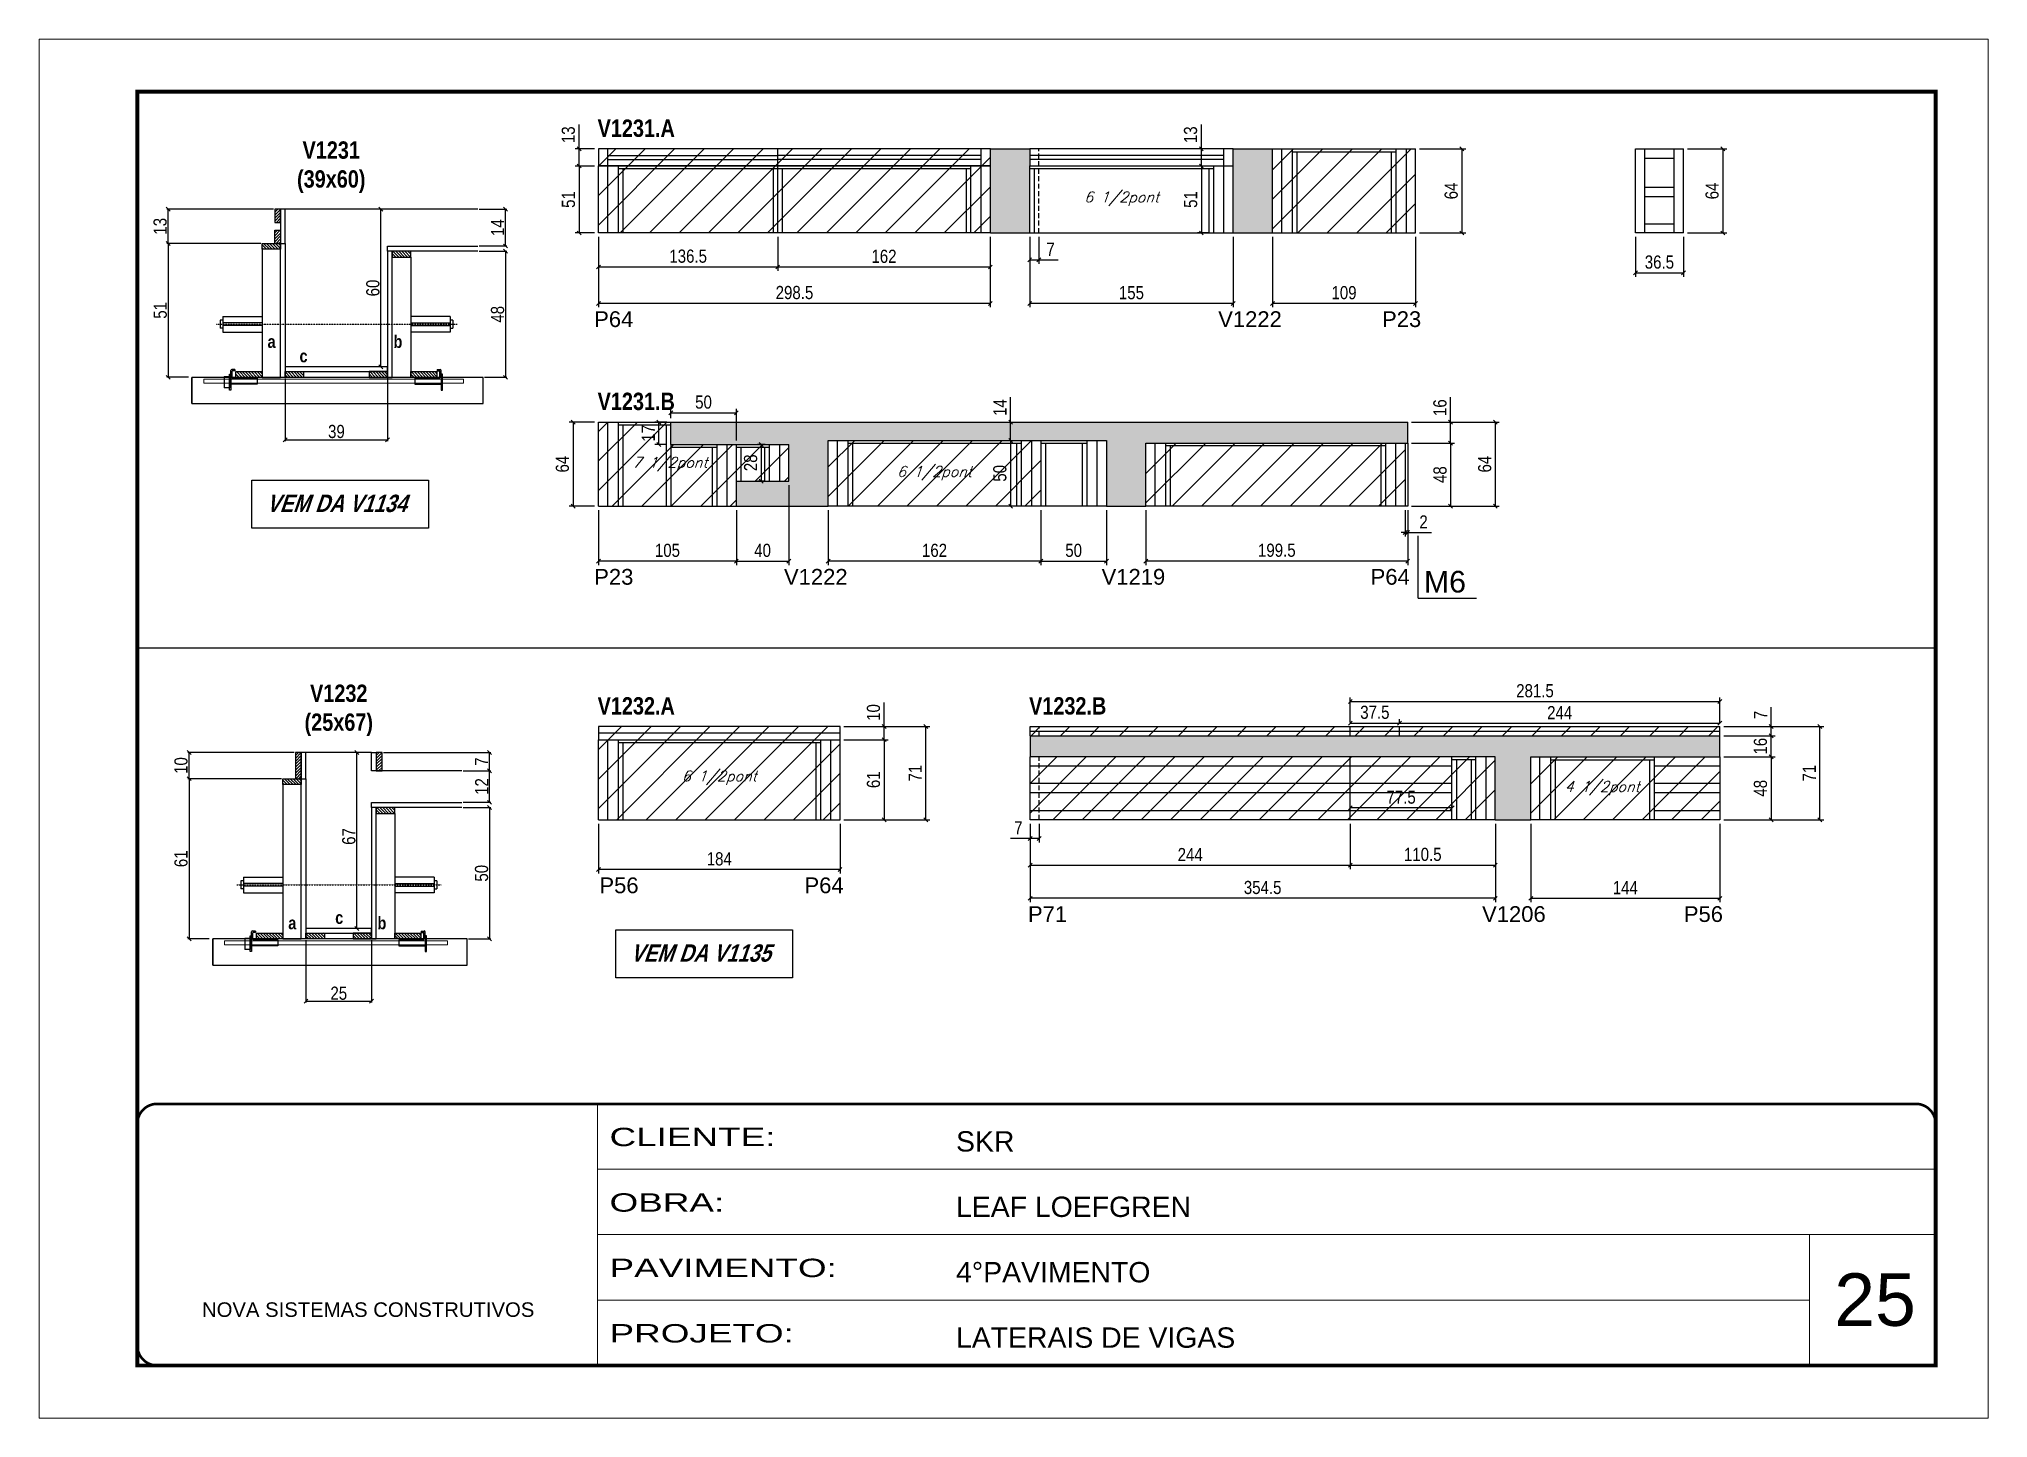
# Model space of a CAD drawing. Extents: x 3309 to 9563, y -2522 to 14608.
# Drawn here: x 3309 to 4794, y 6666 to 7716 of the extents above; entities that cross this region are included whole.
import ezdxf

# ---------------------------------------------------------------- set-up
doc = ezdxf.new("R2010")
doc.units = 0
for name, pattern in [('CONTINUO', [0]), ('DASHED', [0.75, 0.5, -0.25]), ('HIDDEN', [0.375, 0.25, -0.125])]:
    doc.linetypes.add(name, pattern=pattern)
for name, color, linetype in [('5', 5, 'Continuous'), ('barrote', 251, 'Continuous'), ('COTA', 241, 'Continuous'), ('detalhes', 4, 'Continuous'), ('NOMENCLATURA', 7, 'Continuous'), ('Painéis', 200, 'Continuous'), ('presilha', 1, 'Continuous'), ('SARR_2.2x10', 60, 'Continuous'), ('SARR_2.2x7', 40, 'Continuous'), ('SARR_3.5x7', 81, 'Continuous'), ('SARR_EDITAR', 141, 'Continuous'), ('TENSOR', 3, 'Continuous'), ('texto', 7, 'Continuous')]:
    doc.layers.add(name, color=color, linetype=linetype)
for name, color, linetype, lineweight in [('CARIMBO', 255, 'Continuous', 9), ('CONCRETO', 251, 'Continuous', 25), ('Folhas', 255, 'Continuous', 9), ('Hachura', 251, 'Continuous', 9), ('SARRAFO DE PRESSAO', 251, 'DASHED', 9), ('SCO-___-LAJ', 2, 'Continuous', 0)]:
    doc.layers.add(name, color=color, linetype=linetype, lineweight=lineweight)
doc.styles.add('ARIAL', font='arial.ttf')
doc.styles.add('COTA TECNICA', font='techl___.ttf', dxfattribs={"height": 10})
doc.styles.add('COTA TECNICA 2X', font='techl___.ttf', dxfattribs={"height": 10})
doc.styles.add('Romans', font='romans.shx')
doc.styles.get("Standard").update_dxf_attribs({"font": 'arial.ttf'})
doc.styles.add('TECNICA', font='techb___.ttf', dxfattribs={"height": 10})
doc.styles.add('Tecnologia', font='')
doc.styles.get('Tecnologia').set_extended_font_data('Forgotten Futurist')
doc.dimstyles.new('PAINEL', dxfattribs={"dimtxt": 10, "dimasz": 3, "dimexe": 3, "dimexo": 3, "dimgap": 3, "dimtad": 1, "dimdec": 1, "dimzin": 12, "dimdsep": 46, "dimtxsty": 'COTA TECNICA', "dimblk1": 'OBLIQUE', "dimblk2": 'OBLIQUE', "dimsah": 1, "dimcen": 0.9, "dimclrd": 4, "dimclre": 4, "dimclrt": 240, "dimadec": 1, "dimazin": 3, "dimtfac": 1, "dimtdec": 1, "dimtmove": 0, "dimatfit": 3, "dimfxl": 1, "dimtolj": 1, "dimtzin": 12, "dimarcsym": 0})
doc.dimstyles.new('SECAO', dxfattribs={"dimscale": 0.333333, "dimtxt": 5, "dimasz": 9, "dimexe": 3, "dimexo": 3, "dimgap": 3, "dimtad": 1, "dimdec": 1, "dimlfac": 0.5, "dimzin": 12, "dimdsep": 46, "dimtxsty": 'COTA TECNICA 2X', "dimblk1": 'OBLIQUE', "dimblk2": 'OBLIQUE', "dimsah": 1, "dimcen": 0.9, "dimclrd": 4, "dimclre": 4, "dimclrt": 240, "dimadec": 1, "dimazin": 3, "dimtfac": 1, "dimtdec": 1, "dimtmove": 0, "dimatfit": 3, "dimfxl": 1, "dimtolj": 1, "dimtzin": 12, "dimarcsym": 0})
pattern_1 = [(225, (127005.5643, 40681.1047), (1.122532015, -1.122532015), [])]

msp = doc.modelspace()

# ---------------------------------------------------------------- texts
at = {"layer": '5', "linetype": 'Continuous'}
for s, rotation, p in [('P64', 359.99996, (3732.38, 7497.1)), ('V1222', 0.00004, (4207.84, 7497.1)), ('P23', 0.00004, (4332.68, 7497.1)), ('P23', 359.99996, (3732.43, 7300.9)), ('V1222', 359.99996, (3877, 7300.9)), ('V1219', 359.99996, (4119, 7300.9)), ('P64', 359.99996, (4323.97, 7300.9)), ('P56', 0.00004, (3736.38, 7066.01)), ('P64', 0.00004, (3892.64, 7066.01)), ('P71', 359.99996, (4062.91, 7044.11)), ('V1206', 359.99996, (4408.89, 7044.11)), ('P56', 359.99996, (4562.62, 7044.11))]:
    msp.add_text(s, height=12, rotation=rotation, dxfattribs=at).set_placement(p)
at = {"layer": 'CARIMBO', "style": 'ARIAL'}
msp.add_text('25', height=40, dxfattribs=at).set_placement((4677.23, 6736.55))
at = {"layer": 'detalhes', "style": 'TECNICA'}
for s, p in [('a', (3483.52, 7481.2)), ('b', (3579.49, 7481.19)), ('c', (3507.89, 7470.24)), ('a', (3499.32, 7038.52)), ('c', (3535.08, 7042.63)), ('b', (3567.29, 7038.51))]:
    msp.add_text(s, height=9.6, dxfattribs=at).set_placement(p)
at = {"layer": 'NOMENCLATURA', "style": 'TECNICA'}
for s, p in [('V1231.A', (3735, 7641.92)), ('V1231.B', (3735, 7433.92)), ('V1232.A', (3735, 7202.05)), ('V1232.B', (4063.74, 7202.05))]:
    msp.add_text(s, height=13.2, dxfattribs=at).set_placement(p)
at = {"layer": 'NOMENCLATURA', "linetype": 'Continuous'}
msp.add_text('M6', height=16.5, dxfattribs=at).set_placement((4364.59, 7294.95, 0))
at = {"layer": 'NOMENCLATURA', "char_height": 13.2, "attachment_point": 2, "style": 'TECNICA'}
for s, insert in [('V1231\\P(39x60)', (3532.05, 7638.46)), ('V1232\\P(25x67)', (3537.79, 7224.86))]:
    msp.add_mtext_dynamic_manual_height_columns(s, width=300.2766, gutter_width=1, heights=[0], dxfattribs=dict(at, insert=insert))
at = {"layer": 'NOMENCLATURA', "char_height": 13.2, "width": 300.2766, "attachment_point": 2, "style": 'TECNICA'}
for s, insert in [('{\\Q19;VEM DA V1134}', (3535.99, 7369.44)), ('{\\Q19;VEM DA V1135}', (3813.28, 7027.03, 0))]:
    msp.add_mtext(s, dxfattribs=dict(at, insert=insert))
at = {"layer": 'texto', "color": 2, "char_height": 8, "attachment_point": 5, "style": 'Romans'}
for s, insert in [('{\\Q19;\\C256;6 1/2pont}', (4134.22, 7594.74)), ('{\\Q19;\\C256;7 1/2pont}', (3790.22, 7392.73)), ('{\\Q19;\\C256;6 1/2pont}', (3991.72, 7385.73)), ('{\\Q19;\\C256;6 1/2pont}', (3827.72, 7153.86)), ('{\\Q19;\\C256;4 1/2pont}', (4500.46, 7145.86))]:
    msp.add_mtext(s, dxfattribs=dict(at, insert=insert))

# ---------------------------------------------------------------- blocks, each defined once
blk = doc.blocks.new('9999999999')
at = {"color": 30, "linetype": 'CONTINUO'}
for p, q in [((98564.6, 34230.2), (98564.6, 34429.4)), ((98564.6, 34379.6), (99584, 34379.6)), ((98564.6, 34329.8), (99488, 34329.8)), ((99584, 34329.8), (99488, 34329.8)), ((99488, 34329.8), (99488, 34230.2)), ((98564.6, 34280), (99488, 34280))]:
    blk.add_line(p, q, dxfattribs=at)
at = {"color": 30, "linetype": 'CONTINUO', "const_width": 2}
blk.add_lwpolyline([(99584, 34230.2), (99584, 34414.4, 0.414214), (99569, 34429.4), (98229, 34429.4, 0.414214), (98214, 34414.4), (98214, 34245.2, 0.414214), (98229, 34230.2), (99584, 34230.2)], format="xyb", dxfattribs=at)
at = {"layer": 'Folhas'}
blk.add_lwpolyline([(98139, 34190.2), (99624, 34190.2), (99624, 35240.2), (98139, 35240.2)], close=True, dxfattribs=at)
at = {"layer": 'Folhas', "color": 30, "const_width": 3}
blk.add_lwpolyline([(98214, 34230.2), (99584, 34230.2), (99584, 35200.2), (98214, 35200.2)], close=True, dxfattribs=at)
at = {"color": 7, "linetype": 'Continuous', "ltscale": 5, "style": 'ARIAL'}
for s, height, p in [('SKR', 15.48, (98837.7, 34393.1)), ('LEAF LOEFGREN', 15.483, (98837.7, 34343.3)), ('4°PAVIMENTO', 15.483, (98837.7, 34293.5)), ('NOVA SISTEMAS CONSTRUTIVOS', 11.059, (98263.2, 34267.2)), ('LATERAIS DE VIGAS', 15.483, (98837.7, 34243.7))]:
    blk.add_text(s, height=height, dxfattribs=at).set_placement(p)
at = {"layer": 'Folhas', "color": 7, "style": 'Tecnologia', "width": 1.5}
for s, p in [('CLIENTE:', (98573.7, 34397.2)), ('OBRA:', (98573.7, 34347.3)), ('PAVIMENTO:', (98573.7, 34297.5)), ('PROJETO:', (98573.7, 34247.7))]:
    blk.add_text(s, height=14, dxfattribs=at).set_placement(p)
blk = doc.blocks.new('PRESILHA METÁLICA 1')
at = {"layer": 'presilha'}
for p, q in [((0, 13), (6, 13)), ((0, 13), (0, 0)), ((6, 0), (0, 0)), ((6, 15.5), (7.5, 15.5)), ((6, -2.5), (6, 15.5)), ((6, 13), (6, 0)), ((7.5, 10.6), (7.5, 19.9)), ((7.5, 15.5), (7.5, -2.5)), ((37.5, 4.1), (7.5, 4.1)), ((12, 21), (8.6, 21)), ((9, 11.6), (9, 18.9)), ((12, 19.5), (9.6, 19.5)), ((37.5, 11), (9.6, 11)), ((12, 21), (12, 19.5)), ((37.5, 11), (37.5, 4.1)), ((7.5, -2.5), (6, -2.5))]:
    blk.add_line(p, q, dxfattribs=at)
for centre, radius, start, end in [((8.6, 19.9), 1.14, 90, 180), ((9.6, 18.9), 0.57, 90, 180), ((9.6, 11.6), 0.57, 180, 270)]:
    blk.add_arc(centre, radius, start, end, dxfattribs=at)
blk = doc.blocks.new('PRESILHA METÁLICA 2')
at = {"layer": 'presilha'}
for p, q in [((-5.2, 23.5), (-5.2, 22)), ((-5.2, 23.5), (-1.9, 23.5)), ((-0.8, 14.6), (-0.8, 22.4)), ((-30.8, 13.5), (-30.8, 6.6)), ((-30.8, 13.5), (-2.8, 13.5)), ((-30.8, 6.6), (-0.8, 6.6)), ((-5.2, 22), (-2.8, 22)), ((-2.2, 14.1), (-2.2, 21.4)), ((0.8, 18), (-0.8, 18)), ((-0.8, 18), (-0.8, 0)), ((-0.8, 0), (0.8, 0)), ((0.8, 0), (0.8, 18))]:
    blk.add_line(p, q, dxfattribs=at)
for centre, radius, start, end in [((-1.9, 22.4), 1.14, 0, 90), ((-2.8, 21.4), 0.57, 0, 90), ((-2.8, 14.1), 0.57, 270, 0)]:
    blk.add_arc(centre, radius, start, end, dxfattribs=at)
blk = doc.blocks.new('_Oblique')
at = {"color": 0, "linetype": 'ByBlock', "lineweight": -2}
blk.add_line((-0.5, -0.5), (0.5, 0.5), dxfattribs=at)
blk = doc.blocks.new('*D558')
at = {"layer": 'COTA', "color": 4, "lineweight": -2, "transparency": 16777216}
for p, q in [((3478.4, 7560.8), (3406.9, 7560.8)), ((3407.9, 7560.8), (3407.9, 7458.8)), ((3423.2, 7458.8), (3406.9, 7458.8))]:
    blk.add_line(p, q, dxfattribs=at)
at = {"layer": 'Defpoints', "color": 0, "transparency": 16777216}
for p in [(3479.4, 7560.8), (3407.9, 7458.8), (3424.2, 7458.8)]:
    blk.add_point(p, dxfattribs=at)
at = {"layer": 'COTA', "color": 4, "lineweight": -2, "transparency": 16777216, "xscale": 3, "yscale": 3, "zscale": 3}
for p, rotation in [((3407.9, 7560.8), 90), ((3407.9, 7458.8), 270)]:
    blk.add_blockref('_Oblique', p, dxfattribs=dict(at, rotation=rotation))
at = {"layer": 'COTA', "color": 240, "transparency": 16777216, "insert": (3401.8, 7509.8), "char_height": 10, "attachment_point": 5, "rotation": 90, "style": 'COTA TECNICA 2X'}
blk.add_mtext('\\A1;51', dxfattribs=at)
blk = doc.blocks.new('*D559')
at = {"layer": 'COTA', "color": 4, "lineweight": -2, "transparency": 16777216}
for p, q in [((3644.7, 7554.8), (3665.9, 7554.8)), ((3664.9, 7554.8), (3664.9, 7458.8)), ((3648.8, 7458.8), (3665.9, 7458.8))]:
    blk.add_line(p, q, dxfattribs=at)
at = {"layer": 'Defpoints', "color": 0, "transparency": 16777216}
for p in [(3643.7, 7554.8), (3647.8, 7458.8), (3664.9, 7458.8)]:
    blk.add_point(p, dxfattribs=at)
at = {"layer": 'COTA', "color": 4, "lineweight": -2, "transparency": 16777216, "xscale": 3, "yscale": 3, "zscale": 3}
for p, rotation in [((3664.9, 7554.8), 90), ((3664.9, 7458.8), 270)]:
    blk.add_blockref('_Oblique', p, dxfattribs=dict(at, rotation=rotation))
at = {"layer": 'COTA', "color": 240, "transparency": 16777216, "insert": (3658.8, 7506.8), "char_height": 10, "attachment_point": 5, "rotation": 90, "style": 'COTA TECNICA 2X'}
blk.add_mtext('\\A1;48', dxfattribs=at)
blk = doc.blocks.new('*D560')
at = {"layer": 'COTA', "color": 4, "lineweight": -2, "transparency": 16777216}
for p, q in [((3574, 7586.8), (3568.9, 7586.8)), ((3569.9, 7466.8), (3569.9, 7586.8)), ((3574, 7466.8), (3568.9, 7466.8))]:
    blk.add_line(p, q, dxfattribs=at)
at = {"layer": 'Defpoints', "color": 0, "transparency": 16777216}
for p in [(3569.9, 7586.8), (3575, 7586.8), (3575, 7466.8)]:
    blk.add_point(p, dxfattribs=at)
at = {"layer": 'COTA', "color": 4, "lineweight": -2, "transparency": 16777216, "xscale": 3, "yscale": 3, "zscale": 3}
for p, rotation in [((3569.9, 7586.8), 90), ((3569.9, 7466.8), 270)]:
    blk.add_blockref('_Oblique', p, dxfattribs=dict(at, rotation=rotation))
at = {"layer": 'COTA', "color": 240, "transparency": 16777216, "insert": (3563.8, 7526.8), "char_height": 10, "attachment_point": 5, "rotation": 90, "style": 'COTA TECNICA 2X'}
blk.add_mtext('\\A1;60', dxfattribs=at)
blk = doc.blocks.new('*D561')
at = {"layer": 'COTA', "color": 4, "lineweight": -2, "transparency": 16777216}
for p, q in [((3644.7, 7586.8), (3665.9, 7586.8)), ((3664.9, 7558.8), (3664.9, 7586.8)), ((3644.7, 7558.8), (3665.9, 7558.8))]:
    blk.add_line(p, q, dxfattribs=at)
at = {"layer": 'Defpoints', "color": 0, "transparency": 16777216}
for p in [(3643.7, 7586.8), (3664.9, 7586.8), (3643.7, 7558.8)]:
    blk.add_point(p, dxfattribs=at)
at = {"layer": 'COTA', "color": 4, "lineweight": -2, "transparency": 16777216, "xscale": 3, "yscale": 3, "zscale": 3}
for p, rotation in [((3664.9, 7586.8), 90), ((3664.9, 7558.8), 270)]:
    blk.add_blockref('_Oblique', p, dxfattribs=dict(at, rotation=rotation))
at = {"layer": 'COTA', "color": 240, "transparency": 16777216, "insert": (3658.8, 7572.8), "char_height": 10, "attachment_point": 5, "rotation": 90, "style": 'COTA TECNICA 2X'}
blk.add_mtext('\\A1;14', dxfattribs=at)
blk = doc.blocks.new('*D562')
at = {"layer": 'COTA', "color": 4, "lineweight": -2, "transparency": 16777216}
for p, q in [((3488, 7586.8), (3406.9, 7586.8)), ((3407.9, 7560.8), (3407.9, 7586.8)), ((3478.4, 7560.8), (3406.9, 7560.8))]:
    blk.add_line(p, q, dxfattribs=at)
at = {"layer": 'Defpoints', "color": 0, "transparency": 16777216}
for p in [(3407.9, 7586.8), (3489, 7586.8), (3479.4, 7560.8)]:
    blk.add_point(p, dxfattribs=at)
at = {"layer": 'COTA', "color": 4, "lineweight": -2, "transparency": 16777216, "xscale": 3, "yscale": 3, "zscale": 3}
for p, rotation in [((3407.9, 7586.8), 90), ((3407.9, 7560.8), 270)]:
    blk.add_blockref('_Oblique', p, dxfattribs=dict(at, rotation=rotation))
at = {"layer": 'COTA', "color": 240, "transparency": 16777216, "insert": (3401.7, 7573.8), "char_height": 10, "attachment_point": 5, "rotation": 90, "style": 'COTA TECNICA 2X'}
blk.add_mtext('\\A1;13', dxfattribs=at)
blk = doc.blocks.new('*D563')
at = {"layer": 'COTA', "color": 4, "lineweight": -2, "transparency": 16777216}
for p, q in [((3497, 7457.8), (3497, 7410.3)), ((3575, 7457.8), (3575, 7410.3)), ((3497, 7411.3), (3575, 7411.3))]:
    blk.add_line(p, q, dxfattribs=at)
at = {"layer": 'Defpoints', "color": 0, "transparency": 16777216}
for p in [(3497, 7458.8), (3575, 7458.8), (3575, 7411.3)]:
    blk.add_point(p, dxfattribs=at)
at = {"layer": 'COTA', "color": 4, "lineweight": -2, "transparency": 16777216, "xscale": 3, "yscale": 3, "zscale": 3, "rotation": 180}
blk.add_blockref('_Oblique', (3497, 7411.3), dxfattribs=at)
at = {"layer": 'COTA', "color": 4, "lineweight": -2, "transparency": 16777216, "xscale": 3, "yscale": 3, "zscale": 3}
blk.add_blockref('_Oblique', (3575, 7411.3), dxfattribs=at)
at = {"layer": 'COTA', "color": 240, "transparency": 16777216, "insert": (3536, 7417.5), "char_height": 10, "attachment_point": 5, "style": 'COTA TECNICA 2X'}
blk.add_mtext('\\A1;39', dxfattribs=at)
blk = doc.blocks.new('*D564')
at = {"layer": 'COTA', "color": 4, "linetype": 'ByBlock', "lineweight": -2, "transparency": 16777216}
for p, q in [((3872.2, 7565.7), (3872.2, 7539.8)), ((4034.2, 7565.7), (4034.2, 7539.8)), ((4034.2, 7542.8), (3872.2, 7542.8))]:
    blk.add_line(p, q, dxfattribs=at)
at = {"layer": 'Defpoints', "color": 0, "linetype": 'ByBlock', "transparency": 16777216}
for p in [(3872.2, 7568.7), (4034.2, 7568.7), (3872.2, 7542.8)]:
    blk.add_point(p, dxfattribs=at)
at = {"layer": 'COTA', "color": 4, "linetype": 'ByBlock', "lineweight": -2, "transparency": 16777216, "xscale": 3, "yscale": 3, "zscale": 3, "rotation": 180}
blk.add_blockref('_Oblique', (3872.2, 7542.8), dxfattribs=at)
at = {"layer": 'COTA', "color": 4, "linetype": 'ByBlock', "lineweight": -2, "transparency": 16777216, "xscale": 3, "yscale": 3, "zscale": 3}
blk.add_blockref('_Oblique', (4034.2, 7542.8), dxfattribs=at)
at = {"layer": 'COTA', "color": 240, "linetype": 'ByBlock', "transparency": 16777216, "insert": (3953.2, 7550.9), "char_height": 10, "attachment_point": 5, "style": 'COTA TECNICA'}
blk.add_mtext('\\A1;162', dxfattribs=at)
blk = doc.blocks.new('*D565')
at = {"layer": 'COTA', "color": 4, "linetype": 'ByBlock', "lineweight": -2, "transparency": 16777216}
for p, q in [((3735.7, 7565.7), (3735.7, 7539.8)), ((3872.2, 7565.7), (3872.2, 7539.8)), ((3872.2, 7542.8), (3735.7, 7542.8))]:
    blk.add_line(p, q, dxfattribs=at)
at = {"layer": 'Defpoints', "color": 0, "linetype": 'ByBlock', "transparency": 16777216}
for p in [(3735.7, 7568.7), (3872.2, 7568.7), (3735.7, 7542.8)]:
    blk.add_point(p, dxfattribs=at)
at = {"layer": 'COTA', "color": 4, "linetype": 'ByBlock', "lineweight": -2, "transparency": 16777216, "xscale": 3, "yscale": 3, "zscale": 3, "rotation": 180}
blk.add_blockref('_Oblique', (3735.7, 7542.8), dxfattribs=at)
at = {"layer": 'COTA', "color": 4, "linetype": 'ByBlock', "lineweight": -2, "transparency": 16777216, "xscale": 3, "yscale": 3, "zscale": 3}
blk.add_blockref('_Oblique', (3872.2, 7542.8), dxfattribs=at)
at = {"layer": 'COTA', "color": 240, "linetype": 'ByBlock', "transparency": 16777216, "insert": (3804, 7551), "char_height": 10, "attachment_point": 5, "style": 'COTA TECNICA'}
blk.add_mtext('\\A1;136.5', dxfattribs=at)
blk = doc.blocks.new('*D566')
at = {"layer": 'COTA', "color": 4, "linetype": 'ByBlock', "lineweight": -2, "transparency": 16777216}
for p, q in [((3735.7, 7565.7), (3735.7, 7512.1)), ((4034.2, 7565.7), (4034.2, 7512.1)), ((4034.2, 7515.1), (3735.7, 7515.1))]:
    blk.add_line(p, q, dxfattribs=at)
at = {"layer": 'Defpoints', "color": 0, "linetype": 'ByBlock', "transparency": 16777216}
for p in [(3735.7, 7568.7), (4034.2, 7568.7), (3735.7, 7515.1)]:
    blk.add_point(p, dxfattribs=at)
at = {"layer": 'COTA', "color": 4, "linetype": 'ByBlock', "lineweight": -2, "transparency": 16777216, "xscale": 3, "yscale": 3, "zscale": 3, "rotation": 180}
blk.add_blockref('_Oblique', (3735.7, 7515.1), dxfattribs=at)
at = {"layer": 'COTA', "color": 4, "linetype": 'ByBlock', "lineweight": -2, "transparency": 16777216, "xscale": 3, "yscale": 3, "zscale": 3}
blk.add_blockref('_Oblique', (4034.2, 7515.1), dxfattribs=at)
at = {"layer": 'COTA', "color": 240, "linetype": 'ByBlock', "transparency": 16777216, "insert": (3885, 7523.3), "char_height": 10, "attachment_point": 5, "style": 'COTA TECNICA'}
blk.add_mtext('\\A1;298.5', dxfattribs=at)
blk = doc.blocks.new('*D567')
at = {"layer": 'COTA', "color": 4, "lineweight": -2, "transparency": 16777216}
for p, q in [((4064.2, 7565.7), (4064.2, 7512.1)), ((4219.2, 7565.7), (4219.2, 7512.1)), ((4219.2, 7515.1), (4064.2, 7515.1))]:
    blk.add_line(p, q, dxfattribs=at)
at = {"layer": 'Defpoints', "color": 0, "transparency": 16777216}
for p in [(4064.2, 7568.7), (4219.2, 7568.7), (4064.2, 7515.1)]:
    blk.add_point(p, dxfattribs=at)
at = {"layer": 'COTA', "color": 4, "lineweight": -2, "transparency": 16777216, "xscale": 3, "yscale": 3, "zscale": 3, "rotation": 180}
blk.add_blockref('_Oblique', (4064.2, 7515.1), dxfattribs=at)
at = {"layer": 'COTA', "color": 4, "lineweight": -2, "transparency": 16777216, "xscale": 3, "yscale": 3, "zscale": 3}
blk.add_blockref('_Oblique', (4219.2, 7515.1), dxfattribs=at)
at = {"layer": 'COTA', "color": 240, "transparency": 16777216, "insert": (4141.7, 7523.2), "char_height": 10, "attachment_point": 5, "style": 'COTA TECNICA'}
blk.add_mtext('\\A1;155', dxfattribs=at)
blk = doc.blocks.new('*D568')
at = {"layer": 'COTA', "color": 4, "lineweight": -2, "transparency": 16777216}
for p, q in [((3732.7, 7619.7), (3717.9, 7619.7)), ((3720.9, 7619.7), (3720.9, 7568.7)), ((3732.7, 7568.7), (3717.9, 7568.7))]:
    blk.add_line(p, q, dxfattribs=at)
at = {"layer": 'Defpoints', "color": 0, "transparency": 16777216}
for p in [(3735.7, 7619.7), (3720.9, 7568.7), (3735.7, 7568.7)]:
    blk.add_point(p, dxfattribs=at)
at = {"layer": 'COTA', "color": 4, "lineweight": -2, "transparency": 16777216, "xscale": 3, "yscale": 3, "zscale": 3}
for p, rotation in [((3720.9, 7619.7), 90), ((3720.9, 7568.7), 270)]:
    blk.add_blockref('_Oblique', p, dxfattribs=dict(at, rotation=rotation))
at = {"layer": 'COTA', "color": 240, "transparency": 16777216, "insert": (3712.8, 7594.2), "char_height": 10, "attachment_point": 5, "rotation": 90, "style": 'COTA TECNICA'}
blk.add_mtext('\\A1;51', dxfattribs=at)
blk = doc.blocks.new('*D569')
at = {"layer": 'COTA', "color": 4, "lineweight": -2, "transparency": 16777216}
for p, q in [((3720.9, 7632.7), (3720.9, 7651.3)), ((3732.7, 7632.7), (3717.9, 7632.7)), ((3732.7, 7619.7), (3717.9, 7619.7)), ((3720.9, 7619.7), (3720.9, 7632.7))]:
    blk.add_line(p, q, dxfattribs=at)
at = {"layer": 'Defpoints', "color": 0, "transparency": 16777216}
for p in [(3720.9, 7632.7), (3735.7, 7632.7), (3735.7, 7619.7)]:
    blk.add_point(p, dxfattribs=at)
at = {"layer": 'COTA', "color": 4, "lineweight": -2, "transparency": 16777216, "xscale": 3, "yscale": 3, "zscale": 3}
for p, rotation in [((3720.9, 7632.7), 90), ((3720.9, 7619.7), 270)]:
    blk.add_blockref('_Oblique', p, dxfattribs=dict(at, rotation=rotation))
at = {"layer": 'COTA', "color": 240, "transparency": 16777216, "insert": (3712.7, 7643.5), "char_height": 10, "attachment_point": 5, "rotation": 90, "style": 'COTA TECNICA'}
blk.add_mtext('\\A1;13', dxfattribs=at)
blk = doc.blocks.new('*D575')
at = {"layer": 'COTA', "color": 4, "lineweight": -2, "transparency": 16777216}
for p, q in [((3494.2, 7153.2), (3422.7, 7153.2)), ((3423.7, 7153.2), (3423.7, 7031.2)), ((3439, 7031.2), (3422.7, 7031.2))]:
    blk.add_line(p, q, dxfattribs=at)
at = {"layer": 'Defpoints', "color": 0, "transparency": 16777216}
for p in [(3495.2, 7153.2), (3423.7, 7031.2), (3440, 7031.2)]:
    blk.add_point(p, dxfattribs=at)
at = {"layer": 'COTA', "color": 4, "lineweight": -2, "transparency": 16777216, "xscale": 3, "yscale": 3, "zscale": 3}
for p, rotation in [((3423.7, 7153.2), 90), ((3423.7, 7031.2), 270)]:
    blk.add_blockref('_Oblique', p, dxfattribs=dict(at, rotation=rotation))
at = {"layer": 'COTA', "color": 240, "transparency": 16777216, "insert": (3417.6, 7092.2), "char_height": 10, "attachment_point": 5, "rotation": 90, "style": 'COTA TECNICA 2X'}
blk.add_mtext('\\A1;61', dxfattribs=at)
blk = doc.blocks.new('*D570')
at = {"layer": 'COTA', "color": 4, "lineweight": -2, "transparency": 16777216}
for p, q in [((3632.5, 7131.2), (3653.7, 7131.2)), ((3652.7, 7131.2), (3652.7, 7031.2)), ((3636.6, 7031.2), (3653.7, 7031.2))]:
    blk.add_line(p, q, dxfattribs=at)
at = {"layer": 'Defpoints', "color": 0, "transparency": 16777216}
for p in [(3631.5, 7131.2), (3635.6, 7031.2), (3652.7, 7031.2)]:
    blk.add_point(p, dxfattribs=at)
at = {"layer": 'COTA', "color": 4, "lineweight": -2, "transparency": 16777216, "xscale": 3, "yscale": 3, "zscale": 3}
for p, rotation in [((3652.7, 7131.2), 90), ((3652.7, 7031.2), 270)]:
    blk.add_blockref('_Oblique', p, dxfattribs=dict(at, rotation=rotation))
at = {"layer": 'COTA', "color": 240, "transparency": 16777216, "insert": (3646.6, 7081.2), "char_height": 10, "attachment_point": 5, "rotation": 90, "style": 'COTA TECNICA 2X'}
blk.add_mtext('\\A1;50', dxfattribs=at)
blk = doc.blocks.new('*D571')
at = {"layer": 'COTA', "color": 4, "lineweight": -2, "transparency": 16777216}
for p, q in [((3561.8, 7173.2), (3550.6, 7173.2)), ((3551.6, 7039.2), (3551.6, 7173.2)), ((3561.8, 7039.2), (3550.6, 7039.2))]:
    blk.add_line(p, q, dxfattribs=at)
at = {"layer": 'Defpoints', "color": 0, "transparency": 16777216}
for p in [(3551.6, 7173.2), (3562.8, 7173.2), (3562.8, 7039.2)]:
    blk.add_point(p, dxfattribs=at)
at = {"layer": 'COTA', "color": 4, "lineweight": -2, "transparency": 16777216, "xscale": 3, "yscale": 3, "zscale": 3}
for p, rotation in [((3551.6, 7173.2), 90), ((3551.6, 7039.2), 270)]:
    blk.add_blockref('_Oblique', p, dxfattribs=dict(at, rotation=rotation))
at = {"layer": 'COTA', "color": 240, "transparency": 16777216, "insert": (3545.5, 7109.2), "char_height": 10, "attachment_point": 5, "rotation": 90, "style": 'COTA TECNICA 2X'}
blk.add_mtext('\\A1;67', dxfattribs=at)
blk = doc.blocks.new('*D572')
at = {"layer": 'COTA', "color": 4, "lineweight": -2, "transparency": 16777216}
for p, q in [((3632.5, 7159.2), (3653.7, 7159.2)), ((3652.7, 7135.2), (3652.7, 7159.2)), ((3632.5, 7135.2), (3653.7, 7135.2))]:
    blk.add_line(p, q, dxfattribs=at)
at = {"layer": 'Defpoints', "color": 0, "transparency": 16777216}
for p in [(3631.5, 7159.2), (3652.7, 7159.2), (3631.5, 7135.2)]:
    blk.add_point(p, dxfattribs=at)
at = {"layer": 'COTA', "color": 4, "lineweight": -2, "transparency": 16777216, "xscale": 3, "yscale": 3, "zscale": 3}
for p, rotation in [((3652.7, 7159.2), 90), ((3652.7, 7135.2), 270)]:
    blk.add_blockref('_Oblique', p, dxfattribs=dict(at, rotation=rotation))
at = {"layer": 'COTA', "color": 240, "transparency": 16777216, "insert": (3646.7, 7147.2), "char_height": 10, "attachment_point": 5, "rotation": 90, "style": 'COTA TECNICA 2X'}
blk.add_mtext('\\A1;12', dxfattribs=at)
blk = doc.blocks.new('*D573')
at = {"layer": 'COTA', "color": 4, "lineweight": -2, "transparency": 16777216}
for p, q in [((3503.8, 7173.2), (3422.7, 7173.2)), ((3423.7, 7153.2), (3423.7, 7173.2)), ((3494.2, 7153.2), (3422.7, 7153.2))]:
    blk.add_line(p, q, dxfattribs=at)
at = {"layer": 'Defpoints', "color": 0, "transparency": 16777216}
for p in [(3423.7, 7173.2), (3504.8, 7173.2), (3495.2, 7153.2)]:
    blk.add_point(p, dxfattribs=at)
at = {"layer": 'COTA', "color": 4, "lineweight": -2, "transparency": 16777216, "xscale": 3, "yscale": 3, "zscale": 3}
for p, rotation in [((3423.7, 7173.2), 90), ((3423.7, 7153.2), 270)]:
    blk.add_blockref('_Oblique', p, dxfattribs=dict(at, rotation=rotation))
at = {"layer": 'COTA', "color": 240, "transparency": 16777216, "insert": (3417.6, 7163.2), "char_height": 10, "attachment_point": 5, "rotation": 90, "style": 'COTA TECNICA 2X'}
blk.add_mtext('\\A1;10', dxfattribs=at)
blk = doc.blocks.new('*D576')
at = {"layer": 'COTA', "color": 4, "lineweight": -2, "transparency": 16777216}
for p, q in [((3512.8, 7030.2), (3512.8, 6982.7)), ((3562.8, 7030.2), (3562.8, 6982.7)), ((3512.8, 6983.7), (3562.8, 6983.7))]:
    blk.add_line(p, q, dxfattribs=at)
at = {"layer": 'Defpoints', "color": 0, "transparency": 16777216}
for p in [(3512.8, 7031.2), (3562.8, 7031.2), (3562.8, 6983.7)]:
    blk.add_point(p, dxfattribs=at)
at = {"layer": 'COTA', "color": 4, "lineweight": -2, "transparency": 16777216, "xscale": 3, "yscale": 3, "zscale": 3, "rotation": 180}
blk.add_blockref('_Oblique', (3512.8, 6983.7), dxfattribs=at)
at = {"layer": 'COTA', "color": 4, "lineweight": -2, "transparency": 16777216, "xscale": 3, "yscale": 3, "zscale": 3}
blk.add_blockref('_Oblique', (3562.8, 6983.7), dxfattribs=at)
at = {"layer": 'COTA', "color": 240, "transparency": 16777216, "insert": (3537.8, 6989.8), "char_height": 10, "attachment_point": 5, "style": 'COTA TECNICA 2X'}
blk.add_mtext('\\A1;25', dxfattribs=at)
blk = doc.blocks.new('*D577')
at = {"layer": 'COTA', "color": 4, "lineweight": -2, "transparency": 16777216}
for p, q in [((3571.8, 7173.2), (3653.7, 7173.2)), ((3652.7, 7159.2), (3652.7, 7173.2)), ((3632.5, 7159.2), (3653.7, 7159.2))]:
    blk.add_line(p, q, dxfattribs=at)
at = {"layer": 'Defpoints', "color": 0, "transparency": 16777216}
for p in [(3570.8, 7173.2), (3652.7, 7173.2), (3631.5, 7159.2)]:
    blk.add_point(p, dxfattribs=at)
at = {"layer": 'COTA', "color": 4, "lineweight": -2, "transparency": 16777216, "xscale": 3, "yscale": 3, "zscale": 3}
for p, rotation in [((3652.7, 7173.2), 90), ((3652.7, 7159.2), 270)]:
    blk.add_blockref('_Oblique', p, dxfattribs=dict(at, rotation=rotation))
at = {"layer": 'COTA', "color": 240, "transparency": 16777216, "insert": (3646.6, 7166.2), "char_height": 10, "attachment_point": 5, "rotation": 90, "style": 'COTA TECNICA 2X'}
blk.add_mtext('\\A1;7', dxfattribs=at)
blk = doc.blocks.new('*D578')
at = {"layer": 'COTA', "color": 4, "lineweight": -2, "transparency": 16777216}
for p, q in [((3735.7, 7118.9), (3735.7, 7081)), ((3919.7, 7118.9), (3919.7, 7081)), ((3919.7, 7084), (3735.7, 7084))]:
    blk.add_line(p, q, dxfattribs=at)
at = {"layer": 'Defpoints', "color": 0, "transparency": 16777216}
for p in [(3735.7, 7121.9), (3919.7, 7121.9), (3735.7, 7084)]:
    blk.add_point(p, dxfattribs=at)
at = {"layer": 'COTA', "color": 4, "lineweight": -2, "transparency": 16777216, "xscale": 3, "yscale": 3, "zscale": 3, "rotation": 180}
blk.add_blockref('_Oblique', (3735.7, 7084), dxfattribs=at)
at = {"layer": 'COTA', "color": 4, "lineweight": -2, "transparency": 16777216, "xscale": 3, "yscale": 3, "zscale": 3}
blk.add_blockref('_Oblique', (3919.7, 7084), dxfattribs=at)
at = {"layer": 'COTA', "color": 240, "transparency": 16777216, "insert": (3827.7, 7092.1), "char_height": 10, "attachment_point": 5, "style": 'COTA TECNICA'}
blk.add_mtext('\\A1;184', dxfattribs=at)
blk = doc.blocks.new('*D579')
at = {"layer": 'COTA', "color": 4, "lineweight": -2, "transparency": 16777216}
for p, q in [((3922.7, 7182.9), (3956.3, 7182.9)), ((3953.3, 7182.9), (3953.3, 7121.9)), ((3922.7, 7121.9), (3956.3, 7121.9))]:
    blk.add_line(p, q, dxfattribs=at)
at = {"layer": 'Defpoints', "color": 0, "transparency": 16777216}
for p in [(3919.7, 7182.9), (3919.7, 7121.9), (3953.3, 7121.9)]:
    blk.add_point(p, dxfattribs=at)
at = {"layer": 'COTA', "color": 4, "lineweight": -2, "transparency": 16777216, "xscale": 3, "yscale": 3, "zscale": 3}
for p, rotation in [((3953.3, 7182.9), 90), ((3953.3, 7121.9), 270)]:
    blk.add_blockref('_Oblique', p, dxfattribs=dict(at, rotation=rotation))
at = {"layer": 'COTA', "color": 240, "transparency": 16777216, "insert": (3945.2, 7152.4), "char_height": 10, "attachment_point": 5, "rotation": 90, "style": 'COTA TECNICA'}
blk.add_mtext('\\A1;61', dxfattribs=at)
blk = doc.blocks.new('*D580')
at = {"layer": 'COTA', "color": 4, "lineweight": -2, "transparency": 16777216}
for p, q in [((3953.3, 7192.9), (3953.3, 7211.3)), ((3922.7, 7192.9), (3956.3, 7192.9)), ((3953.3, 7182.9), (3953.3, 7192.9)), ((3922.7, 7182.9), (3956.3, 7182.9))]:
    blk.add_line(p, q, dxfattribs=at)
at = {"layer": 'Defpoints', "color": 0, "transparency": 16777216}
for p in [(3919.7, 7192.9), (3953.3, 7192.9), (3919.7, 7182.9)]:
    blk.add_point(p, dxfattribs=at)
at = {"layer": 'COTA', "color": 4, "lineweight": -2, "transparency": 16777216, "xscale": 3, "yscale": 3, "zscale": 3}
for p, rotation in [((3953.3, 7192.9), 90), ((3953.3, 7182.9), 270)]:
    blk.add_blockref('_Oblique', p, dxfattribs=dict(at, rotation=rotation))
at = {"layer": 'COTA', "color": 240, "transparency": 16777216, "insert": (3945.2, 7203.6), "char_height": 10, "attachment_point": 5, "rotation": 90, "style": 'COTA TECNICA'}
blk.add_mtext('\\A1;10', dxfattribs=at)
blk = doc.blocks.new('*D581')
at = {"layer": 'COTA', "color": 4, "lineweight": -2, "transparency": 16777216}
for p, q in [((3922.7, 7192.9), (3988.1, 7192.9)), ((3985.1, 7121.9), (3985.1, 7192.9)), ((3922.7, 7121.9), (3988.1, 7121.9))]:
    blk.add_line(p, q, dxfattribs=at)
at = {"layer": 'Defpoints', "color": 0, "transparency": 16777216}
for p in [(3919.7, 7192.9), (3985.1, 7192.9), (3919.7, 7121.9)]:
    blk.add_point(p, dxfattribs=at)
at = {"layer": 'COTA', "color": 4, "lineweight": -2, "transparency": 16777216, "xscale": 3, "yscale": 3, "zscale": 3}
for p, rotation in [((3985.1, 7192.9), 90), ((3985.1, 7121.9), 270)]:
    blk.add_blockref('_Oblique', p, dxfattribs=dict(at, rotation=rotation))
at = {"layer": 'COTA', "color": 240, "transparency": 16777216, "insert": (3977, 7157.4), "char_height": 10, "attachment_point": 5, "rotation": 90, "style": 'COTA TECNICA'}
blk.add_mtext('\\A1;71', dxfattribs=at)
blk = doc.blocks.new('*D582')
at = {"layer": 'COTA', "color": 4, "linetype": 'ByBlock', "lineweight": -2, "transparency": 16777216}
for p, q in [((4064.5, 7118.9), (4064.5, 7059.1)), ((4419, 7118.9), (4419, 7059.1)), ((4419, 7062.1), (4064.5, 7062.1))]:
    blk.add_line(p, q, dxfattribs=at)
at = {"layer": 'Defpoints', "color": 0, "linetype": 'ByBlock', "transparency": 16777216}
for p in [(4064.5, 7121.9), (4419, 7121.9), (4064.5, 7062.1)]:
    blk.add_point(p, dxfattribs=at)
at = {"layer": 'COTA', "color": 4, "linetype": 'ByBlock', "lineweight": -2, "transparency": 16777216, "xscale": 3, "yscale": 3, "zscale": 3, "rotation": 180}
blk.add_blockref('_Oblique', (4064.5, 7062.1), dxfattribs=at)
at = {"layer": 'COTA', "color": 4, "linetype": 'ByBlock', "lineweight": -2, "transparency": 16777216, "xscale": 3, "yscale": 3, "zscale": 3}
blk.add_blockref('_Oblique', (4419, 7062.1), dxfattribs=at)
at = {"layer": 'COTA', "color": 240, "linetype": 'ByBlock', "transparency": 16777216, "insert": (4241.7, 7070.3), "char_height": 10, "attachment_point": 5, "style": 'COTA TECNICA'}
blk.add_mtext('\\A1;354.5', dxfattribs=at)
blk = doc.blocks.new('*D583')
at = {"layer": 'COTA', "color": 4, "lineweight": -2, "transparency": 16777216}
for p, q in [((4064.5, 7118.9), (4064.5, 7084.4)), ((4308.5, 7118.9), (4308.5, 7084.4)), ((4064.5, 7087.4), (4308.5, 7087.4))]:
    blk.add_line(p, q, dxfattribs=at)
at = {"layer": 'Defpoints', "color": 0, "transparency": 16777216}
for p in [(4064.5, 7121.9), (4308.5, 7121.9), (4308.5, 7087.4)]:
    blk.add_point(p, dxfattribs=at)
at = {"layer": 'COTA', "color": 4, "lineweight": -2, "transparency": 16777216, "xscale": 3, "yscale": 3, "zscale": 3, "rotation": 180}
blk.add_blockref('_Oblique', (4064.5, 7087.4), dxfattribs=at)
at = {"layer": 'COTA', "color": 4, "lineweight": -2, "transparency": 16777216, "xscale": 3, "yscale": 3, "zscale": 3}
blk.add_blockref('_Oblique', (4308.5, 7087.4), dxfattribs=at)
at = {"layer": 'COTA', "color": 240, "transparency": 16777216, "insert": (4186.5, 7095.4), "char_height": 10, "attachment_point": 5, "style": 'COTA TECNICA'}
blk.add_mtext('\\A1;244', dxfattribs=at)
blk = doc.blocks.new('*D584')
at = {"layer": 'COTA', "color": 4, "lineweight": -2, "transparency": 16777216}
for p, q in [((4308.5, 7118.9), (4308.5, 7084.4)), ((4419, 7118.9), (4419, 7084.4)), ((4308.5, 7087.4), (4419, 7087.4))]:
    blk.add_line(p, q, dxfattribs=at)
at = {"layer": 'Defpoints', "color": 0, "transparency": 16777216}
for p in [(4308.5, 7121.9), (4419, 7121.9), (4419, 7087.4)]:
    blk.add_point(p, dxfattribs=at)
at = {"layer": 'COTA', "color": 4, "lineweight": -2, "transparency": 16777216, "xscale": 3, "yscale": 3, "zscale": 3, "rotation": 180}
blk.add_blockref('_Oblique', (4308.5, 7087.4), dxfattribs=at)
at = {"layer": 'COTA', "color": 4, "lineweight": -2, "transparency": 16777216, "xscale": 3, "yscale": 3, "zscale": 3}
blk.add_blockref('_Oblique', (4419, 7087.4), dxfattribs=at)
at = {"layer": 'COTA', "color": 240, "transparency": 16777216, "insert": (4363.7, 7095.5), "char_height": 10, "attachment_point": 5, "style": 'COTA TECNICA'}
blk.add_mtext('\\A1;110.5', dxfattribs=at)
blk = doc.blocks.new('*D585')
at = {"layer": 'COTA', "color": 4, "lineweight": -2, "transparency": 16777216}
for p, q in [((4064.5, 7118.9), (4064.5, 7104.7)), ((4071.5, 7118.9), (4071.5, 7104.7)), ((4064.5, 7107.7), (4049.7, 7107.7)), ((4071.5, 7107.7), (4064.5, 7107.7))]:
    blk.add_line(p, q, dxfattribs=at)
at = {"layer": 'Defpoints', "color": 0, "transparency": 16777216}
for p in [(4064.5, 7121.9), (4071.5, 7121.9), (4064.5, 7107.7)]:
    blk.add_point(p, dxfattribs=at)
at = {"layer": 'COTA', "color": 4, "lineweight": -2, "transparency": 16777216, "xscale": 3, "yscale": 3, "zscale": 3, "rotation": 180}
blk.add_blockref('_Oblique', (4064.5, 7107.7), dxfattribs=at)
at = {"layer": 'COTA', "color": 4, "lineweight": -2, "transparency": 16777216, "xscale": 3, "yscale": 3, "zscale": 3}
blk.add_blockref('_Oblique', (4071.5, 7107.7), dxfattribs=at)
at = {"layer": 'COTA', "color": 240, "transparency": 16777216, "insert": (4055.6, 7115.8), "char_height": 10, "attachment_point": 5, "style": 'COTA TECNICA'}
blk.add_mtext('\\A1;7', dxfattribs=at)
blk = doc.blocks.new('*D586')
at = {"layer": 'COTA', "color": 4, "lineweight": -2, "transparency": 16777216}
for p, q in [((4308.5, 7131.9), (4308.5, 7134)), ((4386, 7131), (4308.5, 7131)), ((4386, 7131.9), (4386, 7134))]:
    blk.add_line(p, q, dxfattribs=at)
at = {"layer": 'Defpoints', "color": 0, "transparency": 16777216}
for p in [(4308.5, 7131), (4308.5, 7128.9), (4386, 7128.9)]:
    blk.add_point(p, dxfattribs=at)
at = {"layer": 'COTA', "color": 4, "lineweight": -2, "transparency": 16777216, "xscale": 3, "yscale": 3, "zscale": 3, "rotation": 180}
blk.add_blockref('_Oblique', (4308.5, 7131), dxfattribs=at)
at = {"layer": 'COTA', "color": 4, "lineweight": -2, "transparency": 16777216, "xscale": 3, "yscale": 3, "zscale": 3}
blk.add_blockref('_Oblique', (4386, 7131), dxfattribs=at)
at = {"layer": 'COTA', "color": 240, "transparency": 16777216, "insert": (4347.2, 7139.1), "char_height": 10, "attachment_point": 5, "style": 'COTA TECNICA'}
blk.add_mtext('\\A1;77.5', dxfattribs=at)
blk = doc.blocks.new('*D587')
at = {"layer": 'COTA', "color": 4, "lineweight": -2, "transparency": 16777216}
for p, q in [((4446, 7118.9), (4446, 7059.1)), ((4590, 7118.9), (4590, 7059.1)), ((4446, 7062.1), (4590, 7062.1))]:
    blk.add_line(p, q, dxfattribs=at)
at = {"layer": 'Defpoints', "color": 0, "transparency": 16777216}
for p in [(4446, 7121.9), (4590, 7121.9), (4590, 7062.1)]:
    blk.add_point(p, dxfattribs=at)
at = {"layer": 'COTA', "color": 4, "lineweight": -2, "transparency": 16777216, "xscale": 3, "yscale": 3, "zscale": 3, "rotation": 180}
blk.add_blockref('_Oblique', (4446, 7062.1), dxfattribs=at)
at = {"layer": 'COTA', "color": 4, "lineweight": -2, "transparency": 16777216, "xscale": 3, "yscale": 3, "zscale": 3}
blk.add_blockref('_Oblique', (4590, 7062.1), dxfattribs=at)
at = {"layer": 'COTA', "color": 240, "transparency": 16777216, "insert": (4518, 7070.2), "char_height": 10, "attachment_point": 5, "style": 'COTA TECNICA'}
blk.add_mtext('\\A1;144', dxfattribs=at)
blk = doc.blocks.new('*D588')
at = {"layer": 'COTA', "color": 4, "lineweight": -2, "transparency": 16777216}
for p, q in [((4593, 7169.9), (4632.1, 7169.9)), ((4629.1, 7169.9), (4629.1, 7121.9)), ((4593, 7121.9), (4632.1, 7121.9))]:
    blk.add_line(p, q, dxfattribs=at)
at = {"layer": 'Defpoints', "color": 0, "transparency": 16777216}
for p in [(4590, 7169.9), (4590, 7121.9), (4629.1, 7121.9)]:
    blk.add_point(p, dxfattribs=at)
at = {"layer": 'COTA', "color": 4, "lineweight": -2, "transparency": 16777216, "xscale": 3, "yscale": 3, "zscale": 3}
for p, rotation in [((4629.1, 7169.9), 90), ((4629.1, 7121.9), 270)]:
    blk.add_blockref('_Oblique', p, dxfattribs=dict(at, rotation=rotation))
at = {"layer": 'COTA', "color": 240, "transparency": 16777216, "insert": (4621, 7145.9), "char_height": 10, "attachment_point": 5, "rotation": 90, "style": 'COTA TECNICA'}
blk.add_mtext('\\A1;48', dxfattribs=at)
blk = doc.blocks.new('*D589')
at = {"layer": 'COTA', "color": 4, "lineweight": -2, "transparency": 16777216}
for p, q in [((4593, 7185.9), (4632.1, 7185.9)), ((4629.1, 7169.9), (4629.1, 7185.9)), ((4593, 7169.9), (4632.1, 7169.9))]:
    blk.add_line(p, q, dxfattribs=at)
at = {"layer": 'Defpoints', "color": 0, "transparency": 16777216}
for p in [(4590, 7185.9), (4629.1, 7185.9), (4590, 7169.9)]:
    blk.add_point(p, dxfattribs=at)
at = {"layer": 'COTA', "color": 4, "lineweight": -2, "transparency": 16777216, "xscale": 3, "yscale": 3, "zscale": 3}
for p, rotation in [((4629.1, 7185.9), 90), ((4629.1, 7169.9), 270)]:
    blk.add_blockref('_Oblique', p, dxfattribs=dict(at, rotation=rotation))
at = {"layer": 'COTA', "color": 240, "transparency": 16777216, "insert": (4621, 7177.9), "char_height": 10, "attachment_point": 5, "rotation": 90, "style": 'COTA TECNICA'}
blk.add_mtext('\\A1;16', dxfattribs=at)
blk = doc.blocks.new('*D574')
at = {"layer": 'COTA', "color": 4, "lineweight": -2, "transparency": 16777216}
for p, q in [((4629.1, 7192.9), (4629.1, 7207.6)), ((4593, 7192.9), (4632.1, 7192.9)), ((4629.1, 7185.9), (4629.1, 7192.9)), ((4593, 7185.9), (4632.1, 7185.9))]:
    blk.add_line(p, q, dxfattribs=at)
at = {"layer": 'Defpoints', "color": 0, "transparency": 16777216}
for p in [(4590, 7192.9), (4629.1, 7192.9), (4590, 7185.9)]:
    blk.add_point(p, dxfattribs=at)
at = {"layer": 'COTA', "color": 4, "lineweight": -2, "transparency": 16777216, "xscale": 3, "yscale": 3, "zscale": 3}
for p, rotation in [((4629.1, 7192.9), 90), ((4629.1, 7185.9), 270)]:
    blk.add_blockref('_Oblique', p, dxfattribs=dict(at, rotation=rotation))
at = {"layer": 'COTA', "color": 240, "transparency": 16777216, "insert": (4621.1, 7201.7), "char_height": 10, "attachment_point": 5, "rotation": 90, "style": 'COTA TECNICA'}
blk.add_mtext('\\A1;7', dxfattribs=at)
blk = doc.blocks.new('*D590')
at = {"layer": 'COTA', "color": 4, "lineweight": -2, "transparency": 16777216}
for p, q in [((4593, 7192.9), (4669.3, 7192.9)), ((4666.3, 7121.9), (4666.3, 7192.9)), ((4593, 7121.9), (4669.3, 7121.9))]:
    blk.add_line(p, q, dxfattribs=at)
at = {"layer": 'Defpoints', "color": 0, "transparency": 16777216}
for p in [(4590, 7192.9), (4666.3, 7192.9), (4590, 7121.9)]:
    blk.add_point(p, dxfattribs=at)
at = {"layer": 'COTA', "color": 4, "lineweight": -2, "transparency": 16777216, "xscale": 3, "yscale": 3, "zscale": 3}
for p, rotation in [((4666.3, 7192.9), 90), ((4666.3, 7121.9), 270)]:
    blk.add_blockref('_Oblique', p, dxfattribs=dict(at, rotation=rotation))
at = {"layer": 'COTA', "color": 240, "transparency": 16777216, "insert": (4658.2, 7157.4), "char_height": 10, "attachment_point": 5, "rotation": 90, "style": 'COTA TECNICA'}
blk.add_mtext('\\A1;71', dxfattribs=at)
blk = doc.blocks.new('*D591')
at = {"layer": 'COTA', "color": 4, "lineweight": -2, "transparency": 16777216}
for p, q in [((4308.5, 7195.9), (4308.5, 7215)), ((4308.5, 7212), (4590, 7212)), ((4590, 7195.9), (4590, 7215))]:
    blk.add_line(p, q, dxfattribs=at)
at = {"layer": 'Defpoints', "color": 0, "transparency": 16777216}
for p in [(4590, 7212), (4308.5, 7192.9), (4590, 7192.9)]:
    blk.add_point(p, dxfattribs=at)
at = {"layer": 'COTA', "color": 4, "lineweight": -2, "transparency": 16777216, "xscale": 3, "yscale": 3, "zscale": 3, "rotation": 180}
blk.add_blockref('_Oblique', (4308.5, 7212), dxfattribs=at)
at = {"layer": 'COTA', "color": 4, "lineweight": -2, "transparency": 16777216, "xscale": 3, "yscale": 3, "zscale": 3}
blk.add_blockref('_Oblique', (4590, 7212), dxfattribs=at)
at = {"layer": 'COTA', "color": 240, "transparency": 16777216, "insert": (4449.2, 7220.1), "char_height": 10, "attachment_point": 5, "style": 'COTA TECNICA'}
blk.add_mtext('\\A1;281.5', dxfattribs=at)
blk = doc.blocks.new('*D592')
at = {"layer": 'COTA', "color": 4, "lineweight": -2, "transparency": 16777216}
for p, q in [((4308.5, 7195.9), (4308.5, 7198.5)), ((4308.5, 7195.5), (4346, 7195.5)), ((4346, 7195.9), (4346, 7198.5))]:
    blk.add_line(p, q, dxfattribs=at)
at = {"layer": 'Defpoints', "color": 0, "transparency": 16777216}
for p in [(4308.5, 7192.9), (4346, 7195.5), (4346, 7192.9)]:
    blk.add_point(p, dxfattribs=at)
at = {"layer": 'COTA', "color": 4, "lineweight": -2, "transparency": 16777216, "xscale": 3, "yscale": 3, "zscale": 3, "rotation": 180}
blk.add_blockref('_Oblique', (4308.5, 7195.5), dxfattribs=at)
at = {"layer": 'COTA', "color": 4, "lineweight": -2, "transparency": 16777216, "xscale": 3, "yscale": 3, "zscale": 3}
blk.add_blockref('_Oblique', (4346, 7195.5), dxfattribs=at)
at = {"layer": 'COTA', "color": 240, "transparency": 16777216, "insert": (4327.2, 7203.7), "char_height": 10, "attachment_point": 5, "style": 'COTA TECNICA'}
blk.add_mtext('\\A1;37.5', dxfattribs=at)
blk = doc.blocks.new('*D593')
at = {"layer": 'COTA', "color": 4, "lineweight": -2, "transparency": 16777216}
for p, q in [((4346, 7195.9), (4346, 7198.5)), ((4346, 7195.5), (4590, 7195.5)), ((4590, 7195.9), (4590, 7198.5))]:
    blk.add_line(p, q, dxfattribs=at)
at = {"layer": 'Defpoints', "color": 0, "transparency": 16777216}
for p in [(4346, 7192.9), (4590, 7195.5), (4590, 7192.9)]:
    blk.add_point(p, dxfattribs=at)
at = {"layer": 'COTA', "color": 4, "lineweight": -2, "transparency": 16777216, "xscale": 3, "yscale": 3, "zscale": 3, "rotation": 180}
blk.add_blockref('_Oblique', (4346, 7195.5), dxfattribs=at)
at = {"layer": 'COTA', "color": 4, "lineweight": -2, "transparency": 16777216, "xscale": 3, "yscale": 3, "zscale": 3}
blk.add_blockref('_Oblique', (4590, 7195.5), dxfattribs=at)
at = {"layer": 'COTA', "color": 240, "transparency": 16777216, "insert": (4468, 7203.5), "char_height": 10, "attachment_point": 5, "style": 'COTA TECNICA'}
blk.add_mtext('\\A1;244', dxfattribs=at)
blk = doc.blocks.new('*D654')
at = {"layer": 'COTA', "color": 4, "lineweight": -2, "transparency": 16777216}
for p, q in [((3735.7, 7357.7), (3735.7, 7315.9)), ((3840.7, 7357.7), (3840.7, 7315.9)), ((3840.7, 7318.9), (3735.7, 7318.9))]:
    blk.add_line(p, q, dxfattribs=at)
at = {"layer": 'Defpoints', "color": 0, "transparency": 16777216}
for p in [(3735.7, 7360.7), (3840.7, 7360.7), (3735.7, 7318.9)]:
    blk.add_point(p, dxfattribs=at)
at = {"layer": 'COTA', "color": 4, "lineweight": -2, "transparency": 16777216, "xscale": 3, "yscale": 3, "zscale": 3, "rotation": 180}
blk.add_blockref('_Oblique', (3735.7, 7318.9), dxfattribs=at)
at = {"layer": 'COTA', "color": 4, "lineweight": -2, "transparency": 16777216, "xscale": 3, "yscale": 3, "zscale": 3}
blk.add_blockref('_Oblique', (3840.7, 7318.9), dxfattribs=at)
at = {"layer": 'COTA', "color": 240, "transparency": 16777216, "insert": (3788.2, 7327), "char_height": 10, "attachment_point": 5, "style": 'COTA TECNICA'}
blk.add_mtext('\\A1;105', dxfattribs=at)
blk = doc.blocks.new('*D655')
at = {"layer": 'COTA', "color": 4, "lineweight": -2, "transparency": 16777216}
for p, q in [((3910.7, 7357.7), (3910.7, 7315.9)), ((4072.7, 7357.7), (4072.7, 7315.9)), ((4072.7, 7318.9), (3910.7, 7318.9))]:
    blk.add_line(p, q, dxfattribs=at)
at = {"layer": 'Defpoints', "color": 0, "transparency": 16777216}
for p in [(3910.7, 7360.7), (4072.7, 7360.7), (3910.7, 7318.9)]:
    blk.add_point(p, dxfattribs=at)
at = {"layer": 'COTA', "color": 4, "lineweight": -2, "transparency": 16777216, "xscale": 3, "yscale": 3, "zscale": 3, "rotation": 180}
blk.add_blockref('_Oblique', (3910.7, 7318.9), dxfattribs=at)
at = {"layer": 'COTA', "color": 4, "lineweight": -2, "transparency": 16777216, "xscale": 3, "yscale": 3, "zscale": 3}
blk.add_blockref('_Oblique', (4072.7, 7318.9), dxfattribs=at)
at = {"layer": 'COTA', "color": 240, "transparency": 16777216, "insert": (3991.7, 7327), "char_height": 10, "attachment_point": 5, "style": 'COTA TECNICA'}
blk.add_mtext('\\A1;162', dxfattribs=at)
blk = doc.blocks.new('*D656')
at = {"layer": 'COTA', "color": 4, "lineweight": -2, "transparency": 16777216}
for p, q in [((3790.7, 7427.7), (3790.7, 7434.8)), ((3790.7, 7431.8), (3840.7, 7431.8)), ((3840.7, 7410.7), (3840.7, 7434.8))]:
    blk.add_line(p, q, dxfattribs=at)
at = {"layer": 'Defpoints', "color": 0, "transparency": 16777216}
for p in [(3840.7, 7431.8), (3790.7, 7424.7), (3840.7, 7407.7)]:
    blk.add_point(p, dxfattribs=at)
at = {"layer": 'COTA', "color": 4, "lineweight": -2, "transparency": 16777216, "xscale": 3, "yscale": 3, "zscale": 3, "rotation": 180}
blk.add_blockref('_Oblique', (3790.7, 7431.8), dxfattribs=at)
at = {"layer": 'COTA', "color": 4, "lineweight": -2, "transparency": 16777216, "xscale": 3, "yscale": 3, "zscale": 3}
blk.add_blockref('_Oblique', (3840.7, 7431.8), dxfattribs=at)
at = {"layer": 'COTA', "color": 240, "transparency": 16777216, "insert": (3815.7, 7439.9), "char_height": 10, "attachment_point": 5, "style": 'COTA TECNICA'}
blk.add_mtext('\\A1;50', dxfattribs=at)
blk = doc.blocks.new('*D657')
at = {"layer": 'COTA', "color": 4, "lineweight": -2, "transparency": 16777216}
for p, q in [((3787.7, 7424.7), (3778.7, 7424.7)), ((3781.7, 7407.7), (3781.7, 7424.7)), ((3787.7, 7407.7), (3778.7, 7407.7))]:
    blk.add_line(p, q, dxfattribs=at)
at = {"layer": 'Defpoints', "color": 0, "transparency": 16777216}
for p in [(3781.7, 7424.7), (3790.7, 7424.7), (3790.7, 7407.7)]:
    blk.add_point(p, dxfattribs=at)
at = {"layer": 'COTA', "color": 4, "lineweight": -2, "transparency": 16777216, "xscale": 3, "yscale": 3, "zscale": 3}
for p, rotation in [((3781.7, 7424.7), 90), ((3781.7, 7407.7), 270)]:
    blk.add_blockref('_Oblique', p, dxfattribs=dict(at, rotation=rotation))
at = {"layer": 'COTA', "color": 240, "transparency": 16777216, "insert": (3773.6, 7416.2), "char_height": 10, "attachment_point": 5, "rotation": 90, "style": 'COTA TECNICA'}
blk.add_mtext('\\A1;17', dxfattribs=at)
blk = doc.blocks.new('*D658')
at = {"layer": 'COTA', "color": 4, "lineweight": -2, "transparency": 16777216}
for p, q in [((3732.7, 7424.7), (3713.3, 7424.7)), ((3716.3, 7424.7), (3716.3, 7360.7)), ((3732.7, 7360.7), (3713.3, 7360.7))]:
    blk.add_line(p, q, dxfattribs=at)
at = {"layer": 'Defpoints', "color": 0, "transparency": 16777216}
for p in [(3735.7, 7424.7), (3716.3, 7360.7), (3735.7, 7360.7)]:
    blk.add_point(p, dxfattribs=at)
at = {"layer": 'COTA', "color": 4, "lineweight": -2, "transparency": 16777216, "xscale": 3, "yscale": 3, "zscale": 3}
for p, rotation in [((3716.3, 7424.7), 90), ((3716.3, 7360.7), 270)]:
    blk.add_blockref('_Oblique', p, dxfattribs=dict(at, rotation=rotation))
at = {"layer": 'COTA', "color": 240, "transparency": 16777216, "insert": (3708.2, 7392.7), "char_height": 10, "attachment_point": 5, "rotation": 90, "style": 'COTA TECNICA'}
blk.add_mtext('\\A1;64', dxfattribs=at)
blk = doc.blocks.new('*D659')
at = {"layer": 'COTA', "color": 4, "lineweight": -2, "transparency": 16777216}
for p, q in [((3880.7, 7376.7), (3880.7, 7315.9)), ((3840.7, 7357.7), (3840.7, 7315.9)), ((3840.7, 7318.9), (3880.7, 7318.9))]:
    blk.add_line(p, q, dxfattribs=at)
at = {"layer": 'Defpoints', "color": 0, "transparency": 16777216}
for p in [(3880.7, 7379.7), (3840.7, 7360.7), (3880.7, 7318.9)]:
    blk.add_point(p, dxfattribs=at)
at = {"layer": 'COTA', "color": 4, "lineweight": -2, "transparency": 16777216, "xscale": 3, "yscale": 3, "zscale": 3, "rotation": 180}
blk.add_blockref('_Oblique', (3840.7, 7318.9), dxfattribs=at)
at = {"layer": 'COTA', "color": 4, "lineweight": -2, "transparency": 16777216, "xscale": 3, "yscale": 3, "zscale": 3}
blk.add_blockref('_Oblique', (3880.7, 7318.9), dxfattribs=at)
at = {"layer": 'COTA', "color": 240, "transparency": 16777216, "insert": (3860.7, 7327), "char_height": 10, "attachment_point": 5, "style": 'COTA TECNICA'}
blk.add_mtext('\\A1;40', dxfattribs=at)
blk = doc.blocks.new('*D660')
at = {"layer": 'COTA', "color": 4, "lineweight": -2, "transparency": 16777216}
for p, q in [((3862.7, 7407.7), (3856.7, 7407.7)), ((3859.7, 7407.7), (3859.7, 7379.7)), ((3862.7, 7379.7), (3856.7, 7379.7))]:
    blk.add_line(p, q, dxfattribs=at)
at = {"layer": 'Defpoints', "color": 0, "transparency": 16777216}
for p in [(3865.7, 7407.7), (3859.7, 7379.7), (3865.7, 7379.7)]:
    blk.add_point(p, dxfattribs=at)
at = {"layer": 'COTA', "color": 4, "lineweight": -2, "transparency": 16777216, "xscale": 3, "yscale": 3, "zscale": 3}
for p, rotation in [((3859.7, 7407.7), 90), ((3859.7, 7379.7), 270)]:
    blk.add_blockref('_Oblique', p, dxfattribs=dict(at, rotation=rotation))
at = {"layer": 'COTA', "color": 240, "transparency": 16777216, "insert": (3851.6, 7393.7), "char_height": 10, "attachment_point": 5, "rotation": 90, "style": 'COTA TECNICA'}
blk.add_mtext('\\A1;28', dxfattribs=at)
blk = doc.blocks.new('*D662')
at = {"layer": 'COTA', "color": 4, "lineweight": -2, "transparency": 16777216}
for p, q in [((4152.7, 7357.7), (4152.7, 7315.9)), ((4352.2, 7357.7), (4352.2, 7315.9)), ((4352.2, 7318.9), (4152.7, 7318.9))]:
    blk.add_line(p, q, dxfattribs=at)
at = {"layer": 'Defpoints', "color": 0, "transparency": 16777216}
for p in [(4152.7, 7360.7), (4352.2, 7360.7), (4152.7, 7318.9)]:
    blk.add_point(p, dxfattribs=at)
at = {"layer": 'COTA', "color": 4, "lineweight": -2, "transparency": 16777216, "xscale": 3, "yscale": 3, "zscale": 3, "rotation": 180}
blk.add_blockref('_Oblique', (4152.7, 7318.9), dxfattribs=at)
at = {"layer": 'COTA', "color": 4, "lineweight": -2, "transparency": 16777216, "xscale": 3, "yscale": 3, "zscale": 3}
blk.add_blockref('_Oblique', (4352.2, 7318.9), dxfattribs=at)
at = {"layer": 'COTA', "color": 240, "transparency": 16777216, "insert": (4252.5, 7327.1), "char_height": 10, "attachment_point": 5, "style": 'COTA TECNICA'}
blk.add_mtext('\\A1;199.5', dxfattribs=at)
blk = doc.blocks.new('*D663')
at = {"layer": 'COTA', "color": 4, "lineweight": -2, "transparency": 16777216}
for p, q in [((4355.2, 7408.7), (4387.9, 7408.7)), ((4384.9, 7408.7), (4384.9, 7360.7)), ((4355.2, 7360.7), (4387.9, 7360.7))]:
    blk.add_line(p, q, dxfattribs=at)
at = {"layer": 'Defpoints', "color": 0, "transparency": 16777216}
for p in [(4352.2, 7408.7), (4352.2, 7360.7), (4384.9, 7360.7)]:
    blk.add_point(p, dxfattribs=at)
at = {"layer": 'COTA', "color": 4, "lineweight": -2, "transparency": 16777216, "xscale": 3, "yscale": 3, "zscale": 3}
for p, rotation in [((4384.9, 7408.7), 90), ((4384.9, 7360.7), 270)]:
    blk.add_blockref('_Oblique', p, dxfattribs=dict(at, rotation=rotation))
at = {"layer": 'COTA', "color": 240, "transparency": 16777216, "insert": (4376.9, 7384.7), "char_height": 10, "attachment_point": 5, "rotation": 90, "style": 'COTA TECNICA'}
blk.add_mtext('\\A1;48', dxfattribs=at)
blk = doc.blocks.new('*D664')
at = {"layer": 'COTA', "color": 4, "lineweight": -2, "transparency": 16777216}
for p, q in [((4384.9, 7424.7), (4384.9, 7443.7)), ((4355.2, 7424.7), (4387.9, 7424.7)), ((4384.9, 7408.7), (4384.9, 7424.7)), ((4355.2, 7408.7), (4387.9, 7408.7))]:
    blk.add_line(p, q, dxfattribs=at)
at = {"layer": 'Defpoints', "color": 0, "transparency": 16777216}
for p in [(4352.2, 7424.7), (4384.9, 7424.7), (4352.2, 7408.7)]:
    blk.add_point(p, dxfattribs=at)
at = {"layer": 'COTA', "color": 4, "lineweight": -2, "transparency": 16777216, "xscale": 3, "yscale": 3, "zscale": 3}
for p, rotation in [((4384.9, 7424.7), 90), ((4384.9, 7408.7), 270)]:
    blk.add_blockref('_Oblique', p, dxfattribs=dict(at, rotation=rotation))
at = {"layer": 'COTA', "color": 240, "transparency": 16777216, "insert": (4376.8, 7435.7), "char_height": 10, "attachment_point": 5, "rotation": 90, "style": 'COTA TECNICA'}
blk.add_mtext('\\A1;16', dxfattribs=at)
blk = doc.blocks.new('*D665')
at = {"layer": 'COTA', "color": 4, "lineweight": -2, "transparency": 16777216}
for p, q in [((4355.2, 7424.7), (4422, 7424.7)), ((4419, 7360.7), (4419, 7424.7)), ((4355.2, 7360.7), (4422, 7360.7))]:
    blk.add_line(p, q, dxfattribs=at)
at = {"layer": 'Defpoints', "color": 0, "transparency": 16777216}
for p in [(4352.2, 7424.7), (4419, 7424.7), (4352.2, 7360.7)]:
    blk.add_point(p, dxfattribs=at)
at = {"layer": 'COTA', "color": 4, "lineweight": -2, "transparency": 16777216, "xscale": 3, "yscale": 3, "zscale": 3}
for p, rotation in [((4419, 7424.7), 90), ((4419, 7360.7), 270)]:
    blk.add_blockref('_Oblique', p, dxfattribs=dict(at, rotation=rotation))
at = {"layer": 'COTA', "color": 240, "transparency": 16777216, "insert": (4410.9, 7392.7), "char_height": 10, "attachment_point": 5, "rotation": 90, "style": 'COTA TECNICA'}
blk.add_mtext('\\A1;64', dxfattribs=at)
blk = doc.blocks.new('*D666')
at = {"layer": 'COTA', "color": 4, "lineweight": -2, "transparency": 16777216}
blk.add_line((4049.7, 7410.7), (4049.7, 7360.7), dxfattribs=at)
at = {"layer": 'Defpoints', "color": 0, "transparency": 16777216}
for p in [(4049.7, 7410.7), (4049.7, 7360.7), (4049.7, 7360.7)]:
    blk.add_point(p, dxfattribs=at)
at = {"layer": 'COTA', "color": 4, "lineweight": -2, "transparency": 16777216, "xscale": 3, "yscale": 3, "zscale": 3}
for p, rotation in [((4049.7, 7410.7), 90), ((4049.7, 7360.7), 270)]:
    blk.add_blockref('_Oblique', p, dxfattribs=dict(at, rotation=rotation))
at = {"layer": 'COTA', "color": 240, "transparency": 16777216, "insert": (4041.5, 7385.7), "char_height": 10, "attachment_point": 5, "rotation": 90, "style": 'COTA TECNICA'}
blk.add_mtext('\\A1;50', dxfattribs=at)
blk = doc.blocks.new('*D667')
at = {"layer": 'COTA', "color": 4, "lineweight": -2, "transparency": 16777216}
for p, q in [((4049.7, 7424.7), (4049.7, 7443.8)), ((4049.7, 7410.7), (4049.7, 7424.7))]:
    blk.add_line(p, q, dxfattribs=at)
at = {"layer": 'Defpoints', "color": 0, "transparency": 16777216}
for p in [(4049.7, 7424.7), (4049.7, 7424.7), (4049.7, 7410.7)]:
    blk.add_point(p, dxfattribs=at)
at = {"layer": 'COTA', "color": 4, "lineweight": -2, "transparency": 16777216, "xscale": 3, "yscale": 3, "zscale": 3}
for p, rotation in [((4049.7, 7424.7), 90), ((4049.7, 7410.7), 270)]:
    blk.add_blockref('_Oblique', p, dxfattribs=dict(at, rotation=rotation))
at = {"layer": 'COTA', "color": 240, "transparency": 16777216, "insert": (4041.6, 7435.8), "char_height": 10, "attachment_point": 5, "rotation": 90, "style": 'COTA TECNICA'}
blk.add_mtext('\\A1;14', dxfattribs=at)
blk = doc.blocks.new('*D661')
at = {"layer": 'COTA', "color": 4, "lineweight": -2, "transparency": 16777216}
for p, q in [((4350.2, 7357.7), (4350.2, 7337.7)), ((4352.2, 7357.7), (4352.2, 7337.7)), ((4350.2, 7340.7), (4347.2, 7340.7)), ((4350.2, 7340.7), (4352.2, 7340.7)), ((4352.2, 7340.7), (4370.3, 7340.7))]:
    blk.add_line(p, q, dxfattribs=at)
at = {"layer": 'Defpoints', "color": 0, "transparency": 16777216}
for p in [(4350.2, 7360.7, 0), (4352.2, 7360.7, 0), (4352.2, 7340.7)]:
    blk.add_point(p, dxfattribs=at)
at = {"layer": 'COTA', "color": 4, "lineweight": -2, "transparency": 16777216, "xscale": 3, "yscale": 3, "zscale": 3}
blk.add_blockref('_Oblique', (4350.2, 7340.7), dxfattribs=at)
at = {"layer": 'COTA', "color": 4, "lineweight": -2, "transparency": 16777216, "xscale": 3, "yscale": 3, "zscale": 3, "rotation": 180}
blk.add_blockref('_Oblique', (4352.2, 7340.7), dxfattribs=at)
at = {"layer": 'COTA', "color": 240, "transparency": 16777216, "insert": (4364.3, 7348.7), "char_height": 10, "attachment_point": 5, "style": 'COTA TECNICA'}
blk.add_mtext('\\A1;2', dxfattribs=at)
blk = doc.blocks.new('*D1006')
at = {"layer": 'COTA', "color": 4, "lineweight": -2, "transparency": 16777216}
for p, q in [((4249.2, 7565.7), (4249.2, 7512.1)), ((4358.2, 7565.7), (4358.2, 7512.1)), ((4358.2, 7515.1), (4249.2, 7515.1))]:
    blk.add_line(p, q, dxfattribs=at)
at = {"layer": 'Defpoints', "color": 0, "transparency": 16777216}
for p in [(4249.2, 7568.7), (4358.2, 7568.7), (4249.2, 7515.1)]:
    blk.add_point(p, dxfattribs=at)
at = {"layer": 'COTA', "color": 4, "lineweight": -2, "transparency": 16777216, "xscale": 3, "yscale": 3, "zscale": 3, "rotation": 180}
blk.add_blockref('_Oblique', (4249.2, 7515.1), dxfattribs=at)
at = {"layer": 'COTA', "color": 4, "lineweight": -2, "transparency": 16777216, "xscale": 3, "yscale": 3, "zscale": 3}
blk.add_blockref('_Oblique', (4358.2, 7515.1), dxfattribs=at)
at = {"layer": 'COTA', "color": 240, "transparency": 16777216, "insert": (4303.7, 7523.2), "char_height": 10, "attachment_point": 5, "style": 'COTA TECNICA'}
blk.add_mtext('\\A1;109', dxfattribs=at)
blk = doc.blocks.new('*D1007')
at = {"layer": 'COTA', "color": 4, "lineweight": -2, "transparency": 16777216}
for p, q in [((4565.3, 7632.7), (4595.3, 7632.7)), ((4592.3, 7632.7), (4592.3, 7568.7)), ((4565.3, 7568.7), (4595.3, 7568.7))]:
    blk.add_line(p, q, dxfattribs=at)
at = {"layer": 'Defpoints', "color": 0, "transparency": 16777216}
for p in [(4562.3, 7632.7), (4562.3, 7568.7), (4592.3, 7568.7)]:
    blk.add_point(p, dxfattribs=at)
at = {"layer": 'COTA', "color": 4, "lineweight": -2, "transparency": 16777216, "xscale": 3, "yscale": 3, "zscale": 3}
for p, rotation in [((4592.3, 7632.7), 90), ((4592.3, 7568.7), 270)]:
    blk.add_blockref('_Oblique', p, dxfattribs=dict(at, rotation=rotation))
at = {"layer": 'COTA', "color": 240, "transparency": 16777216, "insert": (4584.2, 7600.7), "char_height": 10, "attachment_point": 5, "rotation": 90, "style": 'COTA TECNICA'}
blk.add_mtext('\\A1;64', dxfattribs=at)
blk = doc.blocks.new('*D1008')
at = {"layer": 'COTA', "color": 4, "lineweight": -2, "transparency": 16777216}
for p, q in [((4525.8, 7565.7), (4525.8, 7535.3)), ((4562.3, 7565.7), (4562.3, 7535.3)), ((4525.8, 7538.3), (4562.3, 7538.3))]:
    blk.add_line(p, q, dxfattribs=at)
at = {"layer": 'Defpoints', "color": 0, "transparency": 16777216}
for p in [(4525.8, 7568.7), (4562.3, 7568.7), (4562.3, 7538.3)]:
    blk.add_point(p, dxfattribs=at)
at = {"layer": 'COTA', "color": 4, "lineweight": -2, "transparency": 16777216, "xscale": 3, "yscale": 3, "zscale": 3, "rotation": 180}
blk.add_blockref('_Oblique', (4525.8, 7538.3), dxfattribs=at)
at = {"layer": 'COTA', "color": 4, "lineweight": -2, "transparency": 16777216, "xscale": 3, "yscale": 3, "zscale": 3}
blk.add_blockref('_Oblique', (4562.3, 7538.3), dxfattribs=at)
at = {"layer": 'COTA', "color": 240, "transparency": 16777216, "insert": (4544, 7546.5), "char_height": 10, "attachment_point": 5, "style": 'COTA TECNICA'}
blk.add_mtext('\\A1;36.5', dxfattribs=at)
blk = doc.blocks.new('*D1009')
at = {"layer": 'COTA', "color": 4, "lineweight": -2, "transparency": 16777216}
for p, q in [((4361.2, 7632.7), (4396.5, 7632.7)), ((4393.5, 7632.7), (4393.5, 7568.7)), ((4361.2, 7568.7), (4396.5, 7568.7))]:
    blk.add_line(p, q, dxfattribs=at)
at = {"layer": 'Defpoints', "color": 0, "transparency": 16777216}
for p in [(4358.2, 7632.7), (4358.2, 7568.7), (4393.5, 7568.7)]:
    blk.add_point(p, dxfattribs=at)
at = {"layer": 'COTA', "color": 4, "lineweight": -2, "transparency": 16777216, "xscale": 3, "yscale": 3, "zscale": 3}
for p, rotation in [((4393.5, 7632.7), 90), ((4393.5, 7568.7), 270)]:
    blk.add_blockref('_Oblique', p, dxfattribs=dict(at, rotation=rotation))
at = {"layer": 'COTA', "color": 240, "transparency": 16777216, "insert": (4385.4, 7600.7), "char_height": 10, "attachment_point": 5, "rotation": 90, "style": 'COTA TECNICA'}
blk.add_mtext('\\A1;64', dxfattribs=at)
blk = doc.blocks.new('*D1010')
at = {"layer": 'COTA', "color": 4, "lineweight": -2, "transparency": 16777216}
for p, q in [((4201.2, 7619.7), (4192, 7619.7)), ((4195, 7619.7), (4195, 7568.7)), ((4201.2, 7568.7), (4192, 7568.7))]:
    blk.add_line(p, q, dxfattribs=at)
at = {"layer": 'Defpoints', "color": 0, "transparency": 16777216}
for p in [(4204.2, 7619.7), (4195, 7568.7), (4204.2, 7568.7)]:
    blk.add_point(p, dxfattribs=at)
at = {"layer": 'COTA', "color": 4, "lineweight": -2, "transparency": 16777216, "xscale": 3, "yscale": 3, "zscale": 3}
for p, rotation in [((4195, 7619.7), 90), ((4195, 7568.7), 270)]:
    blk.add_blockref('_Oblique', p, dxfattribs=dict(at, rotation=rotation))
at = {"layer": 'COTA', "color": 240, "transparency": 16777216, "insert": (4186.9, 7594.2), "char_height": 10, "attachment_point": 5, "rotation": 90, "style": 'COTA TECNICA'}
blk.add_mtext('\\A1;51', dxfattribs=at)
blk = doc.blocks.new('*D1011')
at = {"layer": 'COTA', "color": 4, "lineweight": -2, "transparency": 16777216}
for p, q in [((4195, 7632.7), (4195, 7651.3)), ((4201.2, 7632.7), (4192, 7632.7)), ((4201.2, 7619.7), (4192, 7619.7)), ((4195, 7619.7), (4195, 7632.7))]:
    blk.add_line(p, q, dxfattribs=at)
at = {"layer": 'Defpoints', "color": 0, "transparency": 16777216}
for p in [(4195, 7632.7), (4204.2, 7632.7), (4204.2, 7619.7)]:
    blk.add_point(p, dxfattribs=at)
at = {"layer": 'COTA', "color": 4, "lineweight": -2, "transparency": 16777216, "xscale": 3, "yscale": 3, "zscale": 3}
for p, rotation in [((4195, 7632.7), 90), ((4195, 7619.7), 270)]:
    blk.add_blockref('_Oblique', p, dxfattribs=dict(at, rotation=rotation))
at = {"layer": 'COTA', "color": 240, "transparency": 16777216, "insert": (4186.8, 7643.5), "char_height": 10, "attachment_point": 5, "rotation": 90, "style": 'COTA TECNICA'}
blk.add_mtext('\\A1;13', dxfattribs=at)
blk = doc.blocks.new('*D1012')
at = {"layer": 'COTA', "color": 4, "lineweight": -2, "transparency": 16777216}
for p, q in [((4064.2, 7565.7), (4064.2, 7545.3)), ((4071.2, 7565.7), (4071.2, 7545.3)), ((4064.2, 7548.3), (4071.2, 7548.3)), ((4071.2, 7548.3), (4085.9, 7548.3))]:
    blk.add_line(p, q, dxfattribs=at)
at = {"layer": 'Defpoints', "color": 0, "transparency": 16777216}
for p in [(4064.2, 7568.7), (4071.2, 7568.7), (4071.2, 7548.3)]:
    blk.add_point(p, dxfattribs=at)
at = {"layer": 'COTA', "color": 4, "lineweight": -2, "transparency": 16777216, "xscale": 3, "yscale": 3, "zscale": 3, "rotation": 180}
blk.add_blockref('_Oblique', (4064.2, 7548.3), dxfattribs=at)
at = {"layer": 'COTA', "color": 4, "lineweight": -2, "transparency": 16777216, "xscale": 3, "yscale": 3, "zscale": 3}
blk.add_blockref('_Oblique', (4071.2, 7548.3), dxfattribs=at)
at = {"layer": 'COTA', "color": 240, "transparency": 16777216, "insert": (4080.1, 7556.3), "char_height": 10, "attachment_point": 5, "style": 'COTA TECNICA'}
blk.add_mtext('\\A1;7', dxfattribs=at)
blk = doc.blocks.new('*D2677')
at = {"layer": 'COTA', "color": 4, "lineweight": -2, "transparency": 16777216}
for p, q in [((4072.7, 7357.7), (4072.7, 7315.9)), ((4122.7, 7357.7), (4122.7, 7315.9)), ((4072.7, 7318.9), (4122.7, 7318.9))]:
    blk.add_line(p, q, dxfattribs=at)
at = {"layer": 'Defpoints', "color": 0, "transparency": 16777216}
for p in [(4072.7, 7360.7), (4122.7, 7360.7), (4122.7, 7318.9)]:
    blk.add_point(p, dxfattribs=at)
at = {"layer": 'COTA', "color": 4, "lineweight": -2, "transparency": 16777216, "xscale": 3, "yscale": 3, "zscale": 3, "rotation": 180}
blk.add_blockref('_Oblique', (4072.7, 7318.9), dxfattribs=at)
at = {"layer": 'COTA', "color": 4, "lineweight": -2, "transparency": 16777216, "xscale": 3, "yscale": 3, "zscale": 3}
blk.add_blockref('_Oblique', (4122.7, 7318.9), dxfattribs=at)
at = {"layer": 'COTA', "color": 240, "transparency": 16777216, "insert": (4097.7, 7327), "char_height": 10, "attachment_point": 5, "style": 'COTA TECNICA'}
blk.add_mtext('\\A1;50', dxfattribs=at)

# ---------------------------------------------------------------- dimensions: what is measured, and where the dimension line sits
at = {"layer": 'COTA'}
for base, p1, p2, angle, dimstyle, picture, middle in [((3720.88, 7632.74), (3735.72, 7619.74), (3735.72, 7632.74), 90, 'PAINEL', '*D569', (3712.67, 7643.5)), ((4195.01, 7632.74), (4204.22, 7619.74), (4204.22, 7632.74), 90, 'PAINEL', '*D1011', (4186.79, 7643.5)), ((4393.54, 7568.74), (4358.22, 7632.74), (4358.22, 7568.74), 90, 'PAINEL', '*D1009', (4385.44, 7600.74)), ((4592.29, 7568.74), (4562.27, 7632.74), (4562.27, 7568.74), 90, 'PAINEL', '*D1007', (4584.19, 7600.74)), ((3720.88, 7568.74), (3735.72, 7619.74), (3735.72, 7568.74), 90, 'PAINEL', '*D568', (3712.77, 7594.24)), ((4195.01, 7568.74), (4204.22, 7619.74), (4204.22, 7568.74), 90, 'PAINEL', '*D1010', (4186.9, 7594.24)), ((3407.95, 7586.77), (3479.39, 7560.77), (3488.99, 7586.77), 90, 'SECAO', '*D562', (3401.73, 7573.77)), ((3569.92, 7586.77), (3574.99, 7466.77), (3574.99, 7586.77), 90, 'SECAO', '*D560', (3563.82, 7526.77)), ((3664.91, 7586.77), (3643.69, 7558.77), (3643.69, 7586.77), 90, 'SECAO', '*D561', (3658.84, 7572.77)), ((3407.95, 7458.77, 0), (3479.39, 7560.77), (3424.18, 7458.77, 0), 90, 'SECAO', '*D558', (3401.84, 7509.77, 0)), ((3664.91, 7458.77, 0), (3643.69, 7554.77), (3647.81, 7458.77, 0), 90, 'SECAO', '*D559', (3658.82, 7506.77, 0)), ((4049.65, 7424.73), (4049.65, 7410.73), (4049.65, 7424.73), 90, 'PAINEL', '*D667', (4041.58, 7435.79)), ((4384.95, 7424.73), (4352.22, 7408.73), (4352.22, 7424.73), 90, 'PAINEL', '*D664', (4376.85, 7435.74)), ((3716.27, 7360.73), (3735.72, 7424.73), (3735.72, 7360.73), 90, 'PAINEL', '*D658', (3708.16, 7392.73)), ((3781.71, 7424.73), (3790.72, 7407.73), (3790.72, 7424.73), 90, 'PAINEL', '*D657', (3773.64, 7416.23)), ((4419, 7424.73), (4352.22, 7360.73), (4352.22, 7424.73), 90, 'PAINEL', '*D665', (4410.9, 7392.73)), ((4049.65, 7360.73), (4049.65, 7410.73), (4049.65, 7360.73), 90, 'PAINEL', '*D666', (4041.54, 7385.73)), ((4384.95, 7360.73), (4352.22, 7408.73), (4352.22, 7360.73), 90, 'PAINEL', '*D663', (4376.85, 7384.73)), ((3859.73, 7379.73), (3865.72, 7407.73), (3865.72, 7379.73), 90, 'PAINEL', '*D660', (3851.63, 7393.73)), ((4352.22, 7340.69, 0), (4350.22, 7360.73), (4352.22, 7360.73), 180, 'PAINEL', '*D661', (4364.27, 7348.69, 0)), ((3953.28, 7192.86), (3919.72, 7182.86), (3919.72, 7192.86), 90, 'PAINEL', '*D580', (3945.17, 7203.58)), ((4629.13, 7192.86), (4589.96, 7185.86), (4589.96, 7192.86), 90, 'PAINEL', '*D574', (4621.05, 7201.73)), ((3985.11, 7192.86), (3919.72, 7121.86), (3919.72, 7192.86), 90, 'PAINEL', '*D581', (3977.04, 7157.36)), ((4666.27, 7192.86), (4589.96, 7121.86), (4589.96, 7192.86), 90, 'PAINEL', '*D590', (4658.2, 7157.36)), ((3423.75, 7173.16), (3495.19, 7153.16), (3504.79, 7173.16), 90, 'SECAO', '*D573', (3417.65, 7163.16)), ((3652.71, 7173.16), (3631.49, 7159.16), (3570.79, 7173.16), 90, 'SECAO', '*D577', (3646.64, 7166.16)), ((3953.28, 7121.86), (3919.72, 7182.86), (3919.72, 7121.86), 90, 'PAINEL', '*D579', (3945.17, 7152.36)), ((3652.71, 7159.16), (3631.49, 7135.16), (3631.49, 7159.16), 90, 'SECAO', '*D572', (3646.65, 7147.16)), ((4629.13, 7121.86), (4589.96, 7169.86), (4589.96, 7121.86), 90, 'PAINEL', '*D588', (4621.03, 7145.86)), ((3423.75, 7031.16, 0), (3495.19, 7153.16), (3439.98, 7031.16, 0), 90, 'SECAO', '*D575', (3417.65, 7092.16, 0)), ((3652.71, 7031.16, 0), (3631.49, 7131.16), (3635.61, 7031.16, 0), 90, 'SECAO', '*D570', (3646.6, 7081.16, 0))]:
    dim = msp.add_linear_dim(base=base, p1=p1, p2=p2, angle=angle, dimstyle=dimstyle, dxfattribs=at)
    dim.commit()
    dim.dimension.update_dxf_attribs({"geometry": picture, "text_midpoint": middle})
at = {"layer": 'COTA', "linetype": 'ByBlock'}
dim = msp.add_linear_dim(base=(3735.72, 7542.82), p1=(3872.22, 7568.74), p2=(3735.72, 7568.74), angle=180, dimstyle='PAINEL', override={"dimtmove": 1}, dxfattribs=at)
dim.commit()
dim.dimension.update_dxf_attribs({"geometry": '*D565', "text_midpoint": (3803.97, 7551.04)})
for base, p1, p2, picture, middle in [((3735.72, 7515.11), (4034.22, 7568.74), (3735.72, 7568.74), '*D566', (3884.97, 7523.25)), ((3872.22, 7542.82), (4034.22, 7568.74), (3872.22, 7568.74), '*D564', (3953.22, 7550.92)), ((4064.46, 7062.12), (4418.96, 7121.86), (4064.46, 7121.86), '*D582', (4241.71, 7070.34))]:
    dim = msp.add_linear_dim(base=base, p1=p1, p2=p2, angle=180, dimstyle='PAINEL', dxfattribs=at)
    dim.commit()
    dim.dimension.update_dxf_attribs({"geometry": picture, "text_midpoint": middle})
at = {"layer": 'COTA'}
for base, p1, p2, dimstyle, picture, middle in [((4064.22, 7515.11), (4219.22, 7568.74), (4064.22, 7568.74), 'PAINEL', '*D567', (4141.72, 7523.22)), ((4071.22, 7548.25), (4064.22, 7568.74), (4071.22, 7568.74), 'PAINEL', '*D1012', (4080.08, 7556.33)), ((4249.22, 7515.11), (4358.22, 7568.74), (4249.22, 7568.74), 'PAINEL', '*D1006', (4303.72, 7523.24)), ((4562.27, 7538.27), (4525.77, 7568.74), (4562.27, 7568.74), 'PAINEL', '*D1008', (4544.02, 7546.49)), ((3574.99, 7411.29), (3496.99, 7458.77), (3574.99, 7458.77), 'SECAO', '*D563', (3535.99, 7417.54)), ((3840.72, 7431.83), (3790.72, 7424.73), (3840.72, 7407.73), 'PAINEL', '*D656', (3815.72, 7439.94)), ((3880.72, 7318.92), (3840.72, 7360.73), (3880.72, 7379.73), 'PAINEL', '*D659', (3860.72, 7327.02)), ((3735.72, 7318.92), (3840.72, 7360.73), (3735.72, 7360.73), 'PAINEL', '*D654', (3788.22, 7327.03)), ((3910.72, 7318.92), (4072.72, 7360.73), (3910.72, 7360.73), 'PAINEL', '*D655', (3991.72, 7327.02)), ((4122.72, 7318.92), (4072.72, 7360.73), (4122.72, 7360.73), 'PAINEL', '*D2677', (4097.72, 7327.03)), ((4152.72, 7318.92), (4352.22, 7360.73), (4152.72, 7360.73), 'PAINEL', '*D662', (4252.47, 7327.05)), ((4589.96, 7211.96), (4308.46, 7192.86), (4589.96, 7192.86), 'PAINEL', '*D591', (4449.21, 7220.09)), ((4345.96, 7195.46), (4308.46, 7192.86), (4345.96, 7192.86), 'PAINEL', '*D592', (4327.21, 7203.68)), ((4308.46, 7130.99), (4385.96, 7128.86), (4308.46, 7128.86), 'PAINEL', '*D586', (4347.21, 7139.1)), ((3735.72, 7084.02), (3919.72, 7121.86), (3735.72, 7121.86), 'PAINEL', '*D578', (3827.72, 7092.12)), ((4064.46, 7107.71), (4071.46, 7121.86), (4064.46, 7121.86), 'PAINEL', '*D585', (4055.6, 7115.79)), ((4308.46, 7087.37), (4064.46, 7121.86), (4308.46, 7121.86), 'PAINEL', '*D583', (4186.46, 7095.45)), ((4589.96, 7062.12), (4445.96, 7121.86), (4589.96, 7121.86), 'PAINEL', '*D587', (4517.96, 7070.19)), ((3562.79, 6983.69), (3512.79, 7031.16), (3562.79, 7031.16), 'SECAO', '*D576', (3537.79, 6989.8))]:
    dim = msp.add_linear_dim(base=base, p1=p1, p2=p2, dimstyle=dimstyle, dxfattribs=at)
    dim.commit()
    dim.dimension.update_dxf_attribs({"geometry": picture, "text_midpoint": middle})
for base, p1, p2, picture, middle in [((4589.96, 7195.46), (4345.96, 7192.86), (4589.96, 7192.86), '*D593', (4467.96, 7203.53)), ((4418.96, 7087.37), (4308.46, 7121.86), (4418.96, 7121.86), '*D584', (4363.71, 7095.48))]:
    dim = msp.add_linear_dim(base=base, p1=p1, p2=p2, dimstyle='PAINEL', override={"dimtmove": 1}, dxfattribs=at)
    dim.commit()
    dim.dimension.update_dxf_attribs({"geometry": picture, "text_midpoint": middle})
for base, p1, p2, dimstyle, picture, middle in [((3551.62, 7173.16), (3562.79, 7039.16), (3562.79, 7173.16), 'SECAO', '*D571', (3551.62, 7109.16)), ((4629.13, 7185.86), (4589.96, 7169.86), (4589.96, 7185.86), 'PAINEL', '*D589', (4629.13, 7177.86))]:
    dim = msp.add_linear_dim(base=base, p1=p1, p2=p2, angle=90, dimstyle=dimstyle, dxfattribs=at)
    dim.commit()
    dim.dimension.update_dxf_attribs({"geometry": picture, "text_midpoint": middle, "dimtype": 160})

# ---------------------------------------------------------------- hatches: boundary and pattern name
at = {"layer": 'COTA'}
h = msp.add_hatch(dxfattribs=at)
h.set_pattern_fill('AR-CONC', color=256, scale=0.03)
h.set_pattern_definition([(50, (40, -780.037), (5.46554, -0.4781726), [0.5715, -6.2865]), (355, (40, -780.037), (-1.0573026, 5.7317054), [0.4572, -5.0292175]), (100.451445, (40.4555, -780.077), (4.4082374, 5.2535326), [0.4857003, -5.3427073]), (46.1842, (40, -778.513), (8.132371, -1.26127), [0.85725, -9.42975]), (96.63556, (40.678, -778.618), (7.122124, 7.422784), [0.728551, -8.014068]), (351.18415, (40, -778.513), (7.122124, 7.422784), [0.685799, -7.543792]), (21, (40.762, -778.894), (4.5484317, -3.067956), [0.5715, -6.2865]), (326, (40.762, -778.894), (1.854061, 5.525639), [0.4572, -5.0292]), (71.451445, (41.141, -779.1496), (6.4024926, 2.457683), [0.4857003, -5.342698]), (37.5, (40, -780.037), (0.0926581, 2.53665117), [0, -4.96824, 0, -5.1054, 0, -5.04825]), (7.5, (40, -780.037), (2.0045899, 3.00541724), [0, -2.91084, 0, -4.85394, 0, -1.92405]), (327.5, (38.3007, -780.037), (4.06771786, -0.1718623), [0, -1.905, 0, -5.9436, 0, -7.8867]), (317.5, (37.5387, -780.037), (4.4438754, 0.7627947), [0, -2.4765, 0, -3.94716, 0, -5.6007])])
h.paths.add_polyline_path([(4064.22, 7619.74), (4064.22, 7632.74), (4034.22, 7632.74), (4034.22, 7619.74), (4034.22, 7568.74), (4064.22, 7568.74)])
h.paths.add_polyline_path([(4219.22, 7568.74), (4249.22, 7568.74), (4249.22, 7632.74), (4219.22, 7632.74), (4219.22, 7619.74)])
h = msp.add_hatch(dxfattribs=at)
h.set_pattern_fill('AR-CONC', color=256, scale=0.03)
h.set_pattern_definition([(50, (-4778.5, -104.945), (5.46554, -0.4781726), [0.5715, -6.2865]), (355, (-4778.5, -104.945), (-1.0573026, 5.7317054), [0.4572, -5.0292175]), (100.451445, (-4778.0445, -104.9847), (4.4082374, 5.2535326), [0.4857003, -5.3427073]), (46.1842, (-4778.5, -103.421), (8.1323712, -1.26127), [0.85725, -9.42975]), (96.63556, (-4777.822, -103.526), (7.122124, 7.422784), [0.7285507, -8.014068]), (351.18415, (-4778.5, -103.421), (7.122124, 7.422784), [0.685799, -7.543792]), (21, (-4777.738, -103.802), (4.5484317, -3.067956), [0.5715, -6.2865]), (326, (-4777.738, -103.802), (1.8540609, 5.525639), [0.4572, -5.0292]), (71.451445, (-4777.359, -104.0575), (6.4024926, 2.457683), [0.4857003, -5.342698]), (37.5, (-4778.5, -104.9449), (0.0926581, 2.53665117), [0, -4.96824, 0, -5.1054, 0, -5.04825]), (7.5, (-4778.5, -104.9449), (2.0045899, 3.00541724), [0, -2.91084, 0, -4.85394, 0, -1.92405]), (327.5, (-4780.1993, -104.9449), (4.06771786, -0.17186232), [0, -1.905, 0, -5.9436, 0, -7.8867]), (317.5, (-4780.9613, -104.945), (4.4438754, 0.7627947), [0, -2.4765, 0, -3.94716, 0, -5.6007])])
h.paths.add_polyline_path([(3910.72, 7410.73), (4122.72, 7410.73), (4122.72, 7360.73), (4152.72, 7360.73), (4152.72, 7408.73), (4352.22, 7408.73), (4352.22, 7424.73), (3790.72, 7424.73), (3790.72, 7407.73), (3880.72, 7407.73), (3880.72, 7379.73), (3840.72, 7379.73), (3840.72, 7360.73), (3910.72, 7360.73)])
h = msp.add_hatch(dxfattribs=at)
h.set_pattern_fill('AR-CONC', color=256, scale=0.03)
h.set_pattern_definition([(50, (-1381.602, -1035.5926), (5.46554, -0.4781726), [0.5715, -6.2865]), (355, (-1381.602, -1035.5926), (-1.0573026, 5.7317054), [0.4572, -5.0292175]), (100.451445, (-1381.1463, -1035.6325), (4.4082374, 5.2535326), [0.4857003, -5.3427073]), (46.1842, (-1381.602, -1034.0686), (8.1323712, -1.26127), [0.85725, -9.42975]), (96.63556, (-1380.924, -1034.174), (7.122124, 7.422784), [0.728551, -8.014068]), (351.18415, (-1381.602, -1034.069), (7.122124, 7.422784), [0.685799, -7.543792]), (21, (-1380.84, -1034.4496), (4.5484317, -3.067956), [0.5715, -6.2865]), (326, (-1380.84, -1034.4496), (1.854061, 5.525639), [0.4572, -5.0292]), (71.451445, (-1380.461, -1034.7053), (6.4024926, 2.457683), [0.4857003, -5.342698]), (37.5, (-1381.6018, -1035.5926), (0.0926581, 2.53665117), [0, -4.96824, 0, -5.1054, 0, -5.04825]), (7.5, (-1381.6018, -1035.5926), (2.0045899, 3.00541724), [0, -2.91084, 0, -4.85394, 0, -1.92405]), (327.5, (-1383.301, -1035.5926), (4.06771786, -0.1718623), [0, -1.905, 0, -5.9436, 0, -7.8867]), (317.5, (-1384.063, -1035.5926), (4.4438754, 0.7627947), [0, -2.4765, 0, -3.94716, 0, -5.6007])])
h.paths.add_polyline_path([(4418.96, 7121.86), (4445.96, 7121.86), (4445.96, 7169.86), (4589.96, 7169.86), (4589.96, 7185.86), (4064.46, 7185.86), (4064.46, 7169.86), (4418.96, 7169.86)])
at = {"layer": 'Hachura', "linetype": 'ByBlock'}
h = msp.add_hatch(dxfattribs=at)
h.set_pattern_fill('ANSI31', color=256, scale=5)
h.paths.add_polyline_path([(3872.22, 7632.74), (3735.72, 7632.74), (3735.72, 7619.74), (3872.22, 7619.74)])
h.paths.add_polyline_path([(3872.22, 7619.74), (3735.72, 7619.74), (3735.72, 7568.74), (3872.22, 7568.74)])
h.paths.add_polyline_path([(4034.22, 7619.74), (3872.22, 7619.74), (3872.22, 7568.74), (4034.22, 7568.74)])
h.paths.add_polyline_path([(4034.22, 7632.74), (3872.22, 7632.74), (3872.22, 7619.74), (4034.22, 7619.74)])
h.paths.add_polyline_path([(4358.22, 7632.74), (4249.22, 7632.74), (4249.22, 7568.74), (4358.22, 7568.74)])
h = msp.add_hatch(dxfattribs=at)
h.set_pattern_fill('ANSI31', color=256, scale=5)
h.paths.add_polyline_path([(3840.72, 7407.73), (3790.72, 7407.73), (3790.72, 7424.73), (3735.72, 7424.73), (3735.72, 7360.73), (3840.72, 7360.73)])
h.paths.add_polyline_path([(3880.72, 7407.73), (3840.72, 7407.73), (3840.72, 7379.73), (3880.72, 7379.73)])
h.paths.add_polyline_path([(4072.72, 7410.73), (3910.72, 7410.73), (3910.72, 7360.73), (4072.72, 7360.73)])
h.paths.add_polyline_path([(4350.22, 7408.73), (4152.72, 7408.73), (4152.72, 7360.73), (4350.22, 7360.73)])
h = msp.add_hatch(dxfattribs=at)
h.set_pattern_fill('ANSI31', color=256, scale=5)
h.set_pattern_definition([(45, (-111.847, -443.93), (-11.22532, 11.22532), [])])
h.paths.add_polyline_path([(3919.72, 7121.86), (3919.72, 7182.86), (3735.72, 7182.86), (3735.72, 7121.86)])
h.paths.add_polyline_path([(3735.72, 7192.86), (3735.72, 7182.86), (3919.72, 7182.86), (3919.72, 7192.86)])
h = msp.add_hatch(dxfattribs=at)
h.set_pattern_fill('ANSI31', color=256, scale=5)
h.set_pattern_definition([(45, (216.898, -277.067), (-11.22532, 11.22532), [])])
h.paths.add_polyline_path([(4064.46, 7192.86), (4064.46, 7185.86), (4308.46, 7185.86), (4308.46, 7192.86)])
h.paths.add_polyline_path([(4345.96, 7185.86), (4345.96, 7192.86), (4308.46, 7192.86), (4308.46, 7185.86)])
h.paths.add_polyline_path([(4345.96, 7192.86), (4345.96, 7185.86), (4589.96, 7185.86), (4589.96, 7192.86)])
h = msp.add_hatch(dxfattribs=at)
h.set_pattern_fill('ANSI31', color=256, scale=5)
h.set_pattern_definition([(45, (-1381.602, -1035.593), (-11.22532, 11.22532), [])])
h.paths.add_polyline_path([(4308.46, 7169.86), (4064.46, 7169.86), (4064.46, 7121.86), (4308.46, 7121.86)])
h.paths.add_polyline_path([(4418.96, 7169.86), (4308.46, 7169.86), (4308.46, 7121.86), (4418.96, 7121.86)])
h.paths.add_polyline_path([(4589.96, 7169.86), (4445.96, 7169.86), (4445.96, 7121.86), (4589.96, 7121.86)])
at = {"layer": 'SARR_2.2x10'}
h = msp.add_hatch(dxfattribs=at)
h.set_pattern_fill('ANSI31', color=256, scale=0.5, angle=90)
h.set_pattern_definition([(135, (36652.9333, -116053.4036), (-1.122532015, -1.122532015), [])])
h.paths.add_polyline_path([(3459.39, 7463.17), (3459.39, 7458.77), (3479.39, 7458.77), (3479.39, 7463.17)])
h = msp.add_hatch(dxfattribs=at)
h.set_pattern_fill('ANSI31', color=256, scale=0.5, angle=90)
h.set_pattern_definition([(135, (36786.1333, -116053.4036), (-1.122532015, -1.122532015), [])])
h.paths.add_polyline_path([(3592.59, 7463.17), (3592.59, 7458.77), (3612.59, 7458.77), (3612.59, 7463.17)])
h = msp.add_hatch(dxfattribs=at)
h.set_pattern_fill('ANSI31', color=256, scale=0.5, angle=90)
h.set_pattern_definition([(135, (36668.7333, -116481.0075), (-1.122532015, -1.122532015), [])])
h.paths.add_polyline_path([(3475.19, 7035.56), (3475.19, 7031.16), (3495.19, 7031.16), (3495.19, 7035.56)])
h = msp.add_hatch(dxfattribs=at)
h.set_pattern_fill('ANSI31', color=256, scale=0.5, angle=90)
h.set_pattern_definition([(135, (36773.9333, -116481.0075), (-1.122532015, -1.122532015), [])])
h.paths.add_polyline_path([(3580.39, 7035.56), (3580.39, 7031.16), (3600.39, 7031.16), (3600.39, 7035.56)])
at = {"layer": 'SARR_2.2x7'}
h = msp.add_hatch(dxfattribs=at)
h.set_pattern_fill('ANSI31', color=256, scale=0.5, angle=180)
h.set_pattern_definition(pattern_1)
h.paths.add_polyline_path([(3488.99, 7576.77), (3493.39, 7576.77), (3493.39, 7586.77), (3488.99, 7586.77)])
h = msp.add_hatch(dxfattribs=at)
h.set_pattern_fill('ANSI31', color=256, scale=0.5, angle=90)
h.set_pattern_definition([(135, (36666.9333, -115955.8036), (-1.122532015, -1.122532015), [])])
h.paths.add_polyline_path([(3493.39, 7560.77), (3493.39, 7556.37), (3479.39, 7556.37), (3479.39, 7560.77)])
h = msp.add_hatch(dxfattribs=at)
h.set_pattern_fill('ANSI31', color=256, scale=0.5, angle=180)
h.set_pattern_definition(pattern_1)
h.paths.add_polyline_path([(3488.99, 7570.77), (3493.39, 7570.77), (3493.39, 7560.77), (3488.99, 7560.77)])
h = msp.add_hatch(dxfattribs=at)
h.set_pattern_fill('ANSI31', color=256, scale=0.5, angle=90)
h.set_pattern_definition([(135, (36686.9333, -115961.8036), (-1.122532015, -1.122532015), [])])
h.paths.add_polyline_path([(3578.59, 7554.77), (3578.59, 7550.37), (3592.59, 7550.37), (3592.59, 7554.77)])
h = msp.add_hatch(dxfattribs=at)
h.set_pattern_fill('ANSI31', color=256, scale=0.5, angle=90)
h.set_pattern_definition([(135, (36732.5333, -116053.4036), (-1.122532015, -1.122532015), [])])
h.paths.add_polyline_path([(3510.99, 7458.77), (3510.99, 7463.17), (3496.99, 7463.17), (3496.99, 7458.77)])
h = msp.add_hatch(dxfattribs=at)
h.set_pattern_fill('ANSI31', color=256, scale=0.5, angle=90)
h.set_pattern_definition([(135, (36772.5333, -116053.4036), (-1.122532015, -1.122532015), [])])
h.paths.add_polyline_path([(3560.99, 7463.17), (3560.99, 7458.77), (3574.99, 7458.77), (3574.99, 7463.17)])
h = msp.add_hatch(dxfattribs=at)
h.set_pattern_fill('ANSI31', color=256, scale=0.5, angle=180)
h.set_pattern_definition([(225, (127021.3643, 40267.5008), (1.122532015, -1.122532015), [])])
h.paths.add_polyline_path([(3504.79, 7153.16), (3509.19, 7153.16), (3509.19, 7173.16), (3504.79, 7173.16)])
h = msp.add_hatch(dxfattribs=at)
h.set_pattern_fill('ANSI31', color=256, scale=0.5, angle=180)
h.set_pattern_definition([(225, (127082.9643, 40267.5008), (1.122532015, -1.122532015), [])])
h.paths.add_polyline_path([(3566.39, 7159.16), (3570.79, 7159.16), (3570.79, 7173.16), (3566.39, 7173.16)])
h = msp.add_hatch(dxfattribs=at)
h.set_pattern_fill('ANSI31', color=256, scale=0.5, angle=90)
h.set_pattern_definition([(135, (36682.7333, -116363.4075), (-1.122532015, -1.122532015), [])])
h.paths.add_polyline_path([(3509.19, 7153.16), (3509.19, 7148.76), (3495.19, 7148.76), (3495.19, 7153.16)])
h = msp.add_hatch(dxfattribs=at)
h.set_pattern_fill('ANSI31', color=256, scale=0.5, angle=90)
h.set_pattern_definition([(135, (36674.7333, -116385.4075), (-1.122532015, -1.122532015), [])])
h.paths.add_polyline_path([(3566.39, 7131.16), (3566.39, 7126.76), (3580.39, 7126.76), (3580.39, 7131.16)])
h = msp.add_hatch(dxfattribs=at)
h.set_pattern_fill('ANSI31', color=256, scale=0.5, angle=90)
h.set_pattern_definition([(135, (36748.3333, -116481.0075), (-1.122532015, -1.122532015), [])])
h.paths.add_polyline_path([(3526.79, 7031.16), (3526.79, 7035.56), (3512.79, 7035.56), (3512.79, 7031.16)])
h = msp.add_hatch(dxfattribs=at)
h.set_pattern_fill('ANSI31', color=256, scale=0.5, angle=90)
h.set_pattern_definition([(135, (36760.3333, -116481.0075), (-1.122532015, -1.122532015), [])])
h.paths.add_polyline_path([(3548.79, 7035.56), (3548.79, 7031.16), (3562.79, 7031.16), (3562.79, 7035.56)])

# ---------------------------------------------------------------- linework, layer by layer
at = {"ltscale": 3}
for p, q in [((3447.39, 7502.22), (3447.39, 7496.22)), ((3449.39, 7502.22), (3447.39, 7502.22)), ((3449.39, 7505.22), (3449.39, 7493.22)), ((3449.39, 7505.22), (3479.39, 7505.22)), ((3479.39, 7500.22), (3449.39, 7500.22)), ((3622.59, 7505.22), (3592.59, 7505.22)), ((3592.59, 7500.22), (3622.59, 7500.22)), ((3622.59, 7505.22), (3622.59, 7493.22)), ((3624.59, 7502.22), (3622.59, 7502.22)), ((3624.59, 7502.22), (3624.59, 7496.22)), ((3449.39, 7496.22), (3447.39, 7496.22)), ((3479.39, 7498.22), (3449.39, 7498.22)), ((3449.39, 7493.22), (3479.39, 7493.22)), ((3592.59, 7498.22), (3622.59, 7498.22)), ((3622.59, 7493.22), (3592.59, 7493.22)), ((3622.59, 7496.22), (3624.59, 7496.22)), ((3463.19, 7075.33), (3463.19, 7069.33)), ((3465.19, 7075.33), (3463.19, 7075.33)), ((3465.19, 7069.33), (3463.19, 7069.33)), ((3465.19, 7078.33), (3465.19, 7066.33)), ((3465.19, 7078.33), (3495.19, 7078.33)), ((3495.19, 7073.33), (3465.19, 7073.33)), ((3495.19, 7071.33), (3465.19, 7071.33)), ((3610.39, 7078.33), (3580.39, 7078.33)), ((3580.39, 7073.33), (3610.39, 7073.33)), ((3580.39, 7071.33), (3610.39, 7071.33)), ((3610.39, 7078.33), (3610.39, 7066.33)), ((3612.39, 7075.33), (3610.39, 7075.33)), ((3610.39, 7069.33), (3612.39, 7069.33)), ((3612.39, 7075.33), (3612.39, 7069.33)), ((3465.19, 7066.33), (3495.19, 7066.33)), ((3610.39, 7066.33), (3580.39, 7066.33))]:
    msp.add_line(p, q, dxfattribs=at)
at = {"layer": 'barrote'}
for points in [[(3425.94, 7438.77), (3647.86, 7438.77), (3647.86, 7458.77), (3425.94, 7458.77)], [(3441.74, 7011.16), (3635.66, 7011.16), (3635.66, 7031.16), (3441.74, 7031.16)]]:
    msp.add_lwpolyline(points, close=True, dxfattribs=at)
at = {"layer": 'CONCRETO', "linetype": 'Continuous'}
for p, q in [((3643.69, 7586.77), (3496.99, 7586.77)), ((3562.79, 7173.16), (3509.19, 7173.16)), ((3631.49, 7159.16), (3562.79, 7159.16))]:
    msp.add_line(p, q, dxfattribs=at)
at = {"layer": 'COTA'}
for p, q in [((4034.22, 7632.74), (4064.22, 7632.74)), ((4219.22, 7632.74), (4249.22, 7632.74)), ((4034.22, 7568.74), (4064.22, 7568.74)), ((4219.22, 7568.74), (4249.22, 7568.74)), ((3790.72, 7424.73), (4352.22, 7424.73)), ((4352.22, 7408.73), (4352.22, 7424.73)), ((3790.72, 7407.73), (3790.72, 7360.73)), ((3840.72, 7360.73), (3910.72, 7360.73)), ((4122.72, 7360.73), (4152.72, 7360.73)), ((3384.37, 7252.85), (4754.37, 7252.85)), ((4064.46, 7185.86), (4064.46, 7169.86)), ((4589.96, 7169.86), (4589.96, 7185.86)), ((4418.96, 7121.86), (4445.96, 7121.86))]:
    msp.add_line(p, q, dxfattribs=at)
at = {"layer": 'detalhes', "color": 250}
for p, q in [((3425.94, 7438.77), (3425.94, 7458.77)), ((3441.74, 7011.16), (3441.74, 7031.16))]:
    msp.add_line(p, q, dxfattribs=at)
at = {"layer": 'NOMENCLATURA', "linetype": 'Continuous'}
for q in [(4360.13, 7338.18, 0), (4404.73, 7290.76, 0)]:
    msp.add_line((4360.13, 7290.76, 0), q, dxfattribs=at)
at = {"layer": 'NOMENCLATURA', "elevation": 0}
msp.add_lwpolyline([(3471.56, 7380.41), (3606.1, 7380.41), (3606.1, 7343.95), (3471.56, 7343.95)], close=True, dxfattribs=at)
at = {"layer": 'NOMENCLATURA'}
msp.add_lwpolyline([(3748.84, 7037.99), (3883.38, 7037.99), (3883.38, 7001.53), (3748.84, 7001.53)], close=True, dxfattribs=at)
at = {"layer": 'Painéis', "linetype": 'ByBlock'}
for p, q in [((4034.22, 7619.74), (3735.72, 7619.74)), ((3735.72, 7568.74), (3735.72, 7619.74)), ((3872.22, 7568.74), (3872.22, 7632.74)), ((4034.22, 7568.74), (4034.22, 7619.74)), ((4064.22, 7619.74), (4219.22, 7619.74)), ((4064.22, 7568.74), (4064.22, 7619.74)), ((4219.22, 7568.74), (4219.22, 7619.74)), ((4249.22, 7632.74), (4358.22, 7632.74)), ((4249.22, 7568.74), (4249.22, 7632.74)), ((4358.22, 7568.74), (4358.22, 7632.74)), ((4525.77, 7568.74), (4525.77, 7632.74)), ((4525.77, 7632.74), (4562.27, 7632.74)), ((4562.27, 7568.74), (4562.27, 7632.74)), ((4034.22, 7568.74), (3735.72, 7568.74)), ((4064.22, 7568.74), (4219.22, 7568.74)), ((4249.22, 7568.74), (4358.22, 7568.74)), ((4562.27, 7568.74), (4525.77, 7568.74)), ((3735.72, 7424.73), (3790.72, 7424.73)), ((3735.72, 7360.73), (3735.72, 7424.73)), ((3790.72, 7407.73), (3790.72, 7424.73)), ((3910.72, 7360.73), (3910.72, 7410.73)), ((3910.72, 7410.73), (4122.72, 7410.73)), ((4072.72, 7410.73), (4072.72, 7360.73)), ((4122.72, 7410.73), (4122.72, 7360.73)), ((3790.72, 7407.73), (3880.72, 7407.73)), ((3840.72, 7360.73), (3840.72, 7407.73)), ((3880.72, 7379.73), (3880.72, 7407.73)), ((4152.72, 7360.73), (4152.72, 7408.73)), ((4152.72, 7408.73), (4352.22, 7408.73)), ((4350.22, 7408.73), (4350.22, 7360.73)), ((4352.22, 7408.73), (4352.22, 7360.73)), ((3840.72, 7379.73), (3880.72, 7379.73)), ((3735.72, 7360.73), (3840.72, 7360.73)), ((4122.72, 7360.73), (3910.72, 7360.73)), ((4352.22, 7360.73), (4152.72, 7360.73)), ((3919.72, 7192.86), (3735.72, 7192.86)), ((3735.72, 7192.86), (3735.72, 7182.86)), ((3919.72, 7182.86), (3919.72, 7192.86)), ((4064.46, 7192.86), (4589.96, 7192.86)), ((4064.46, 7185.86), (4064.46, 7192.86)), ((4308.46, 7185.86), (4308.46, 7192.86)), ((4345.96, 7185.86), (4345.96, 7192.86)), ((4589.96, 7185.86), (4589.96, 7192.86)), ((3735.72, 7182.86), (3919.72, 7182.86)), ((3735.72, 7121.86), (3735.72, 7182.86)), ((3919.72, 7121.86), (3919.72, 7182.86)), ((4064.46, 7185.86), (4589.96, 7185.86)), ((4418.96, 7169.86), (4064.46, 7169.86)), ((4064.46, 7121.86), (4064.46, 7169.86)), ((4308.46, 7121.86), (4308.46, 7169.86)), ((4418.96, 7121.86), (4418.96, 7169.86)), ((4445.96, 7121.86), (4445.96, 7169.86)), ((4445.96, 7169.86), (4589.96, 7169.86)), ((4589.96, 7169.86), (4589.96, 7121.86)), ((3735.72, 7121.86), (3919.72, 7121.86)), ((4418.96, 7121.86), (4064.46, 7121.86)), ((4589.96, 7121.86), (4445.96, 7121.86))]:
    msp.add_line(p, q, dxfattribs=at)
at = {"layer": 'Painéis', "linetype": 'ByBlock', "elevation": 0}
for points in [[(3735.72, 7619.74), (4034.22, 7619.74), (4034.22, 7632.74), (3735.72, 7632.74)], [(4064.22, 7619.74), (4219.22, 7619.74), (4219.22, 7632.74), (4064.22, 7632.74)]]:
    msp.add_lwpolyline(points, close=True, dxfattribs=at)
at = {"layer": 'Painéis', "linetype": 'Continuous'}
for points in [[(3493.39, 7560.77), (3496.99, 7560.77), (3496.99, 7586.77), (3493.39, 7586.77)], [(3493.39, 7458.77), (3493.39, 7560.77), (3496.99, 7560.77), (3496.99, 7458.77)], [(3578.59, 7458.77), (3578.59, 7554.77), (3574.99, 7554.77), (3574.99, 7458.77)], [(3574.99, 7466.77), (3496.99, 7466.77), (3496.99, 7463.17), (3574.99, 7463.17)], [(3509.19, 7153.16), (3512.79, 7153.16), (3512.79, 7173.16), (3509.19, 7173.16)], [(3509.19, 7031.16), (3509.19, 7153.16), (3512.79, 7153.16), (3512.79, 7031.16)], [(3566.39, 7031.16), (3566.39, 7131.16), (3562.79, 7131.16), (3562.79, 7031.16)], [(3562.79, 7039.16), (3512.79, 7039.16), (3512.79, 7035.56), (3562.79, 7035.56)]]:
    msp.add_lwpolyline(points, close=True, dxfattribs=at)
at = {"layer": 'Painéis', "linetype": 'Continuous', "elevation": 0}
for points in [[(3643.69, 7554.77), (3574.99, 7554.77), (3574.99, 7558.77), (3643.69, 7558.77)], [(3631.49, 7131.16), (3562.79, 7131.16), (3562.79, 7135.16), (3631.49, 7135.16)]]:
    msp.add_lwpolyline(points, dxfattribs=at)
msp.add_lwpolyline([(3562.79, 7173.16), (3566.39, 7173.16), (3566.39, 7159.16), (3562.79, 7159.16)], close=True, dxfattribs=at)
at = {"layer": 'SARR_2.2x10', "linetype": 'ByBlock'}
msp.add_line((3919.72, 7187.86), (3735.72, 7187.86), dxfattribs=at)
at = {"layer": 'SARR_2.2x10'}
for points in [[(3459.39, 7463.17), (3479.39, 7463.17), (3479.39, 7458.77), (3459.39, 7458.77)], [(3592.59, 7463.17), (3612.59, 7463.17), (3612.59, 7458.77), (3592.59, 7458.77)], [(3475.19, 7035.56), (3495.19, 7035.56), (3495.19, 7031.16), (3475.19, 7031.16)], [(3580.39, 7035.56), (3600.39, 7035.56), (3600.39, 7031.16), (3580.39, 7031.16)]]:
    msp.add_lwpolyline(points, close=True, dxfattribs=at)
at = {"layer": 'SARR_2.2x7', "linetype": 'Continuous'}
for p, q in [((3742.72, 7619.74), (3742.72, 7632.74)), ((3742.72, 7568.74), (3742.72, 7619.74)), ((4027.22, 7619.74), (4027.22, 7632.74)), ((4027.22, 7568.74), (4027.22, 7619.74)), ((4212.22, 7619.74), (4212.22, 7632.74)), ((4212.22, 7568.74), (4212.22, 7619.74)), ((4256.22, 7568.74), (4256.22, 7632.74)), ((4264.22, 7630.54), (4343.22, 7630.54)), ((4351.22, 7568.74), (4351.22, 7632.74)), ((4532.77, 7568.74), (4532.77, 7632.74)), ((4532.77, 7625.74), (4555.27, 7625.74)), ((4555.27, 7568.74), (4555.27, 7632.74)), ((3872.22, 7617.54), (3750.72, 7617.54)), ((4019.22, 7617.54), (3872.22, 7617.54)), ((4204.22, 7617.54), (4064.22, 7617.54)), ((4532.77, 7603.59), (4555.27, 7603.59)), ((4532.77, 7596.59), (4555.27, 7596.59)), ((4532.77, 7575.74), (4555.27, 7575.74)), ((3742.72, 7360.73), (3742.72, 7424.73)), ((3750.72, 7422.53), (3790.72, 7422.53)), ((3917.72, 7360.73), (3917.72, 7410.73)), ((4065.72, 7360.73), (4065.72, 7410.73)), ((4115.72, 7360.73), (4115.72, 7410.73)), ((3790.72, 7405.53), (3825.72, 7405.53)), ((3833.72, 7360.73), (3833.72, 7407.73)), ((3840.72, 7405.53), (3865.72, 7405.53)), ((3873.72, 7379.73), (3873.72, 7407.73)), ((4057.72, 7408.53), (3925.72, 7408.53)), ((4107.72, 7408.53), (4072.72, 7408.53)), ((4159.72, 7360.73), (4159.72, 7408.73)), ((4335.22, 7406.53), (4167.72, 7406.53)), ((4343.22, 7360.73), (4343.22, 7408.73)), ((4064.46, 7189.36), (4308.46, 7189.36)), ((4308.46, 7189.36), (4589.96, 7189.36)), ((3742.72, 7121.86), (3742.72, 7182.86)), ((3750.72, 7180.66), (3904.72, 7180.66)), ((3912.72, 7121.86), (3912.72, 7182.86)), ((4064.46, 7162.86), (4308.46, 7162.86)), ((4308.46, 7162.86), (4385.96, 7162.86)), ((4403.96, 7167.66), (4385.96, 7167.66)), ((4411.96, 7121.86), (4411.96, 7169.86)), ((4452.96, 7121.86), (4452.96, 7169.86)), ((4460.96, 7167.66), (4539.96, 7167.66)), ((4539.96, 7162.86), (4589.96, 7162.86)), ((4064.46, 7149.74), (4308.46, 7149.74)), ((4308.46, 7149.74), (4385.96, 7149.74)), ((4539.96, 7149.74), (4589.96, 7149.74)), ((4064.46, 7142.74), (4308.46, 7142.74)), ((4064.46, 7128.86), (4308.46, 7128.86)), ((4308.46, 7142.74), (4385.96, 7142.74)), ((4308.46, 7128.86), (4385.96, 7128.86)), ((4539.96, 7142.74), (4589.96, 7142.74)), ((4539.96, 7128.86), (4589.96, 7128.86))]:
    msp.add_line(p, q, dxfattribs=at)
at = {"layer": 'SARR_2.2x7', "linetype": 'HIDDEN', "ltscale": 15}
for p, q in [((4071.22, 7619.74), (4071.22, 7632.74)), ((4071.22, 7568.74), (4071.22, 7619.74)), ((4071.46, 7185.86), (4071.46, 7192.86)), ((4071.46, 7121.86), (4071.46, 7169.86))]:
    msp.add_line(p, q, dxfattribs=at)
at = {"layer": 'SARR_2.2x7'}
for points in [[(3488.99, 7586.77), (3488.99, 7576.77), (3493.39, 7576.77), (3493.39, 7586.77)], [(3488.99, 7560.77), (3488.99, 7570.77), (3493.39, 7570.77), (3493.39, 7560.77)], [(3496.99, 7463.17), (3510.99, 7463.17), (3510.99, 7458.77), (3496.99, 7458.77)], [(3574.99, 7463.17), (3560.99, 7463.17), (3560.99, 7458.77), (3574.99, 7458.77)], [(3504.79, 7173.16), (3504.79, 7153.16), (3509.19, 7153.16), (3509.19, 7173.16)], [(3512.79, 7035.56), (3526.79, 7035.56), (3526.79, 7031.16), (3512.79, 7031.16)], [(3562.79, 7035.56), (3548.79, 7035.56), (3548.79, 7031.16), (3562.79, 7031.16)]]:
    msp.add_lwpolyline(points, close=True, dxfattribs=at)
at = {"layer": 'SARR_2.2x7', "elevation": 0}
for points in [[(3479.39, 7560.77), (3493.39, 7560.77), (3493.39, 7556.37), (3479.39, 7556.37)], [(3592.59, 7554.77), (3578.59, 7554.77), (3578.59, 7550.37), (3592.59, 7550.37)], [(3566.39, 7173.16), (3566.39, 7159.16), (3570.79, 7159.16), (3570.79, 7173.16)], [(3495.19, 7153.16), (3509.19, 7153.16), (3509.19, 7148.76), (3495.19, 7148.76)], [(3580.39, 7131.16), (3566.39, 7131.16), (3566.39, 7126.76), (3580.39, 7126.76)]]:
    msp.add_lwpolyline(points, close=True, dxfattribs=at)
at = {"layer": 'SARR_3.5x7'}
for p, q in [((3750.72, 7619.74), (3750.72, 7568.74)), ((4019.22, 7619.74), (4019.22, 7568.74)), ((4204.22, 7619.74), (4204.22, 7568.74)), ((4264.22, 7632.74), (4264.22, 7568.74)), ((4267.72, 7630.54), (4267.72, 7568.74)), ((4339.72, 7630.54), (4339.72, 7568.74)), ((4343.22, 7632.74), (4343.22, 7568.74)), ((3754.22, 7617.54), (3754.22, 7568.74)), ((3868.72, 7617.54), (3868.72, 7568.74)), ((3875.72, 7617.54), (3875.72, 7568.74)), ((4015.72, 7617.54), (4015.72, 7568.74)), ((4067.72, 7617.54), (4067.72, 7568.74)), ((4200.72, 7617.54), (4200.72, 7568.74)), ((3750.72, 7424.73), (3750.72, 7360.73)), ((3754.22, 7422.53), (3754.22, 7360.73)), ((3787.22, 7422.53), (3787.22, 7360.73)), ((3925.72, 7410.73), (3925.72, 7360.73)), ((4057.72, 7410.73), (4057.72, 7360.73)), ((4107.72, 7410.73), (4107.72, 7360.73)), ((3822.22, 7405.53), (3822.22, 7360.73)), ((3825.72, 7407.73), (3825.72, 7360.73)), ((3844.22, 7405.53), (3844.22, 7379.73)), ((3862.22, 7405.53), (3862.22, 7379.73)), ((3865.72, 7407.73), (3865.72, 7379.73)), ((3929.22, 7408.53), (3929.22, 7360.73)), ((4054.22, 7408.53), (4054.22, 7360.73)), ((4076.22, 7408.53), (4076.22, 7360.73)), ((4104.22, 7408.53), (4104.22, 7360.73)), ((4167.72, 7408.73), (4167.72, 7360.73)), ((4171.22, 7406.53), (4171.22, 7360.73)), ((4331.72, 7406.53), (4331.72, 7360.73)), ((4335.22, 7408.73), (4335.22, 7360.73)), ((3750.72, 7182.86), (3750.72, 7121.86)), ((3754.22, 7180.66), (3754.22, 7121.86)), ((3901.22, 7180.66), (3901.22, 7121.86)), ((3904.72, 7182.86), (3904.72, 7121.86)), ((4385.96, 7121.86), (4385.96, 7169.86)), ((4389.46, 7167.66), (4389.46, 7121.86)), ((4400.46, 7167.66), (4400.46, 7121.86)), ((4403.96, 7169.86), (4403.96, 7121.86)), ((4460.96, 7169.86), (4460.96, 7121.86)), ((4464.46, 7167.66), (4464.46, 7121.86)), ((4536.46, 7167.66), (4536.46, 7121.86)), ((4539.96, 7169.86), (4539.96, 7121.86))]:
    msp.add_line(p, q, dxfattribs=at)
for points in [[(3493.39, 7556.37), (3479.39, 7556.37), (3479.39, 7458.77), (3493.39, 7458.77)], [(3578.59, 7550.37), (3592.59, 7550.37), (3592.59, 7458.77), (3578.59, 7458.77)], [(3509.19, 7148.76), (3495.19, 7148.76), (3495.19, 7031.16), (3509.19, 7031.16)], [(3566.39, 7126.76), (3580.39, 7126.76), (3580.39, 7031.16), (3566.39, 7031.16)]]:
    msp.add_lwpolyline(points, close=True, dxfattribs=at)
at = {"layer": 'SARR_EDITAR'}
for p, q in [((3742.72, 7627.74), (3872.22, 7627.74)), ((3742.72, 7624.74), (3872.22, 7624.74)), ((4027.22, 7627.74), (3872.22, 7627.74)), ((4027.22, 7624.74), (3872.22, 7624.74)), ((4212.22, 7627.74), (4064.22, 7627.74)), ((4212.22, 7624.74), (4064.22, 7624.74))]:
    msp.add_line(p, q, dxfattribs=at)
at = {"layer": 'SCO-___-LAJ', "color": 1}
for points in [[(3434.94, 7457.43), (3632.78, 7457.43), (3632.78, 7454.23), (3434.94, 7454.23)], [(3450.74, 7029.83), (3620.58, 7029.83), (3620.58, 7026.63), (3450.74, 7026.63)]]:
    msp.add_lwpolyline(points, close=True, dxfattribs=at)
at = {"layer": 'TENSOR', "linetype": 'HIDDEN', "ltscale": 0.5}
for p, q in [((3444.39, 7499.22), (3627.9, 7499.22)), ((3460.19, 7072.33), (3615.7, 7072.33))]:
    msp.add_line(p, q, dxfattribs=at)

# ---------------------------------------------------------------- block references
at = {"layer": 'presilha', "xscale": 0.6666666666666666, "yscale": 0.6666666666666666, "zscale": 0.6666666666666666}
for name, p in [('PRESILHA METÁLICA 1', (3450.53, 7450.8)), ('PRESILHA METÁLICA 2', (3616.27, 7449.13)), ('PRESILHA METÁLICA 1', (3466.33, 7023.2)), ('PRESILHA METÁLICA 2', (3604.07, 7021.53))]:
    msp.add_blockref(name, p, dxfattribs=at)
at = {"layer": 'SARRAFO DE PRESSAO', "color": 6, "linetype": 'ByBlock'}
msp.add_blockref('9999999999', (-94829.61, -27523.8), dxfattribs=at)

msp.set_redraw_order([(e.dxf.handle, doc.entitydb.next_handle()) for e in msp.query("TEXT MTEXT ATTDEF DIMENSION ARC_DIMENSION")])  # texts and dimensions are drawn at this point

doc.saveas('drawing.dxf')
